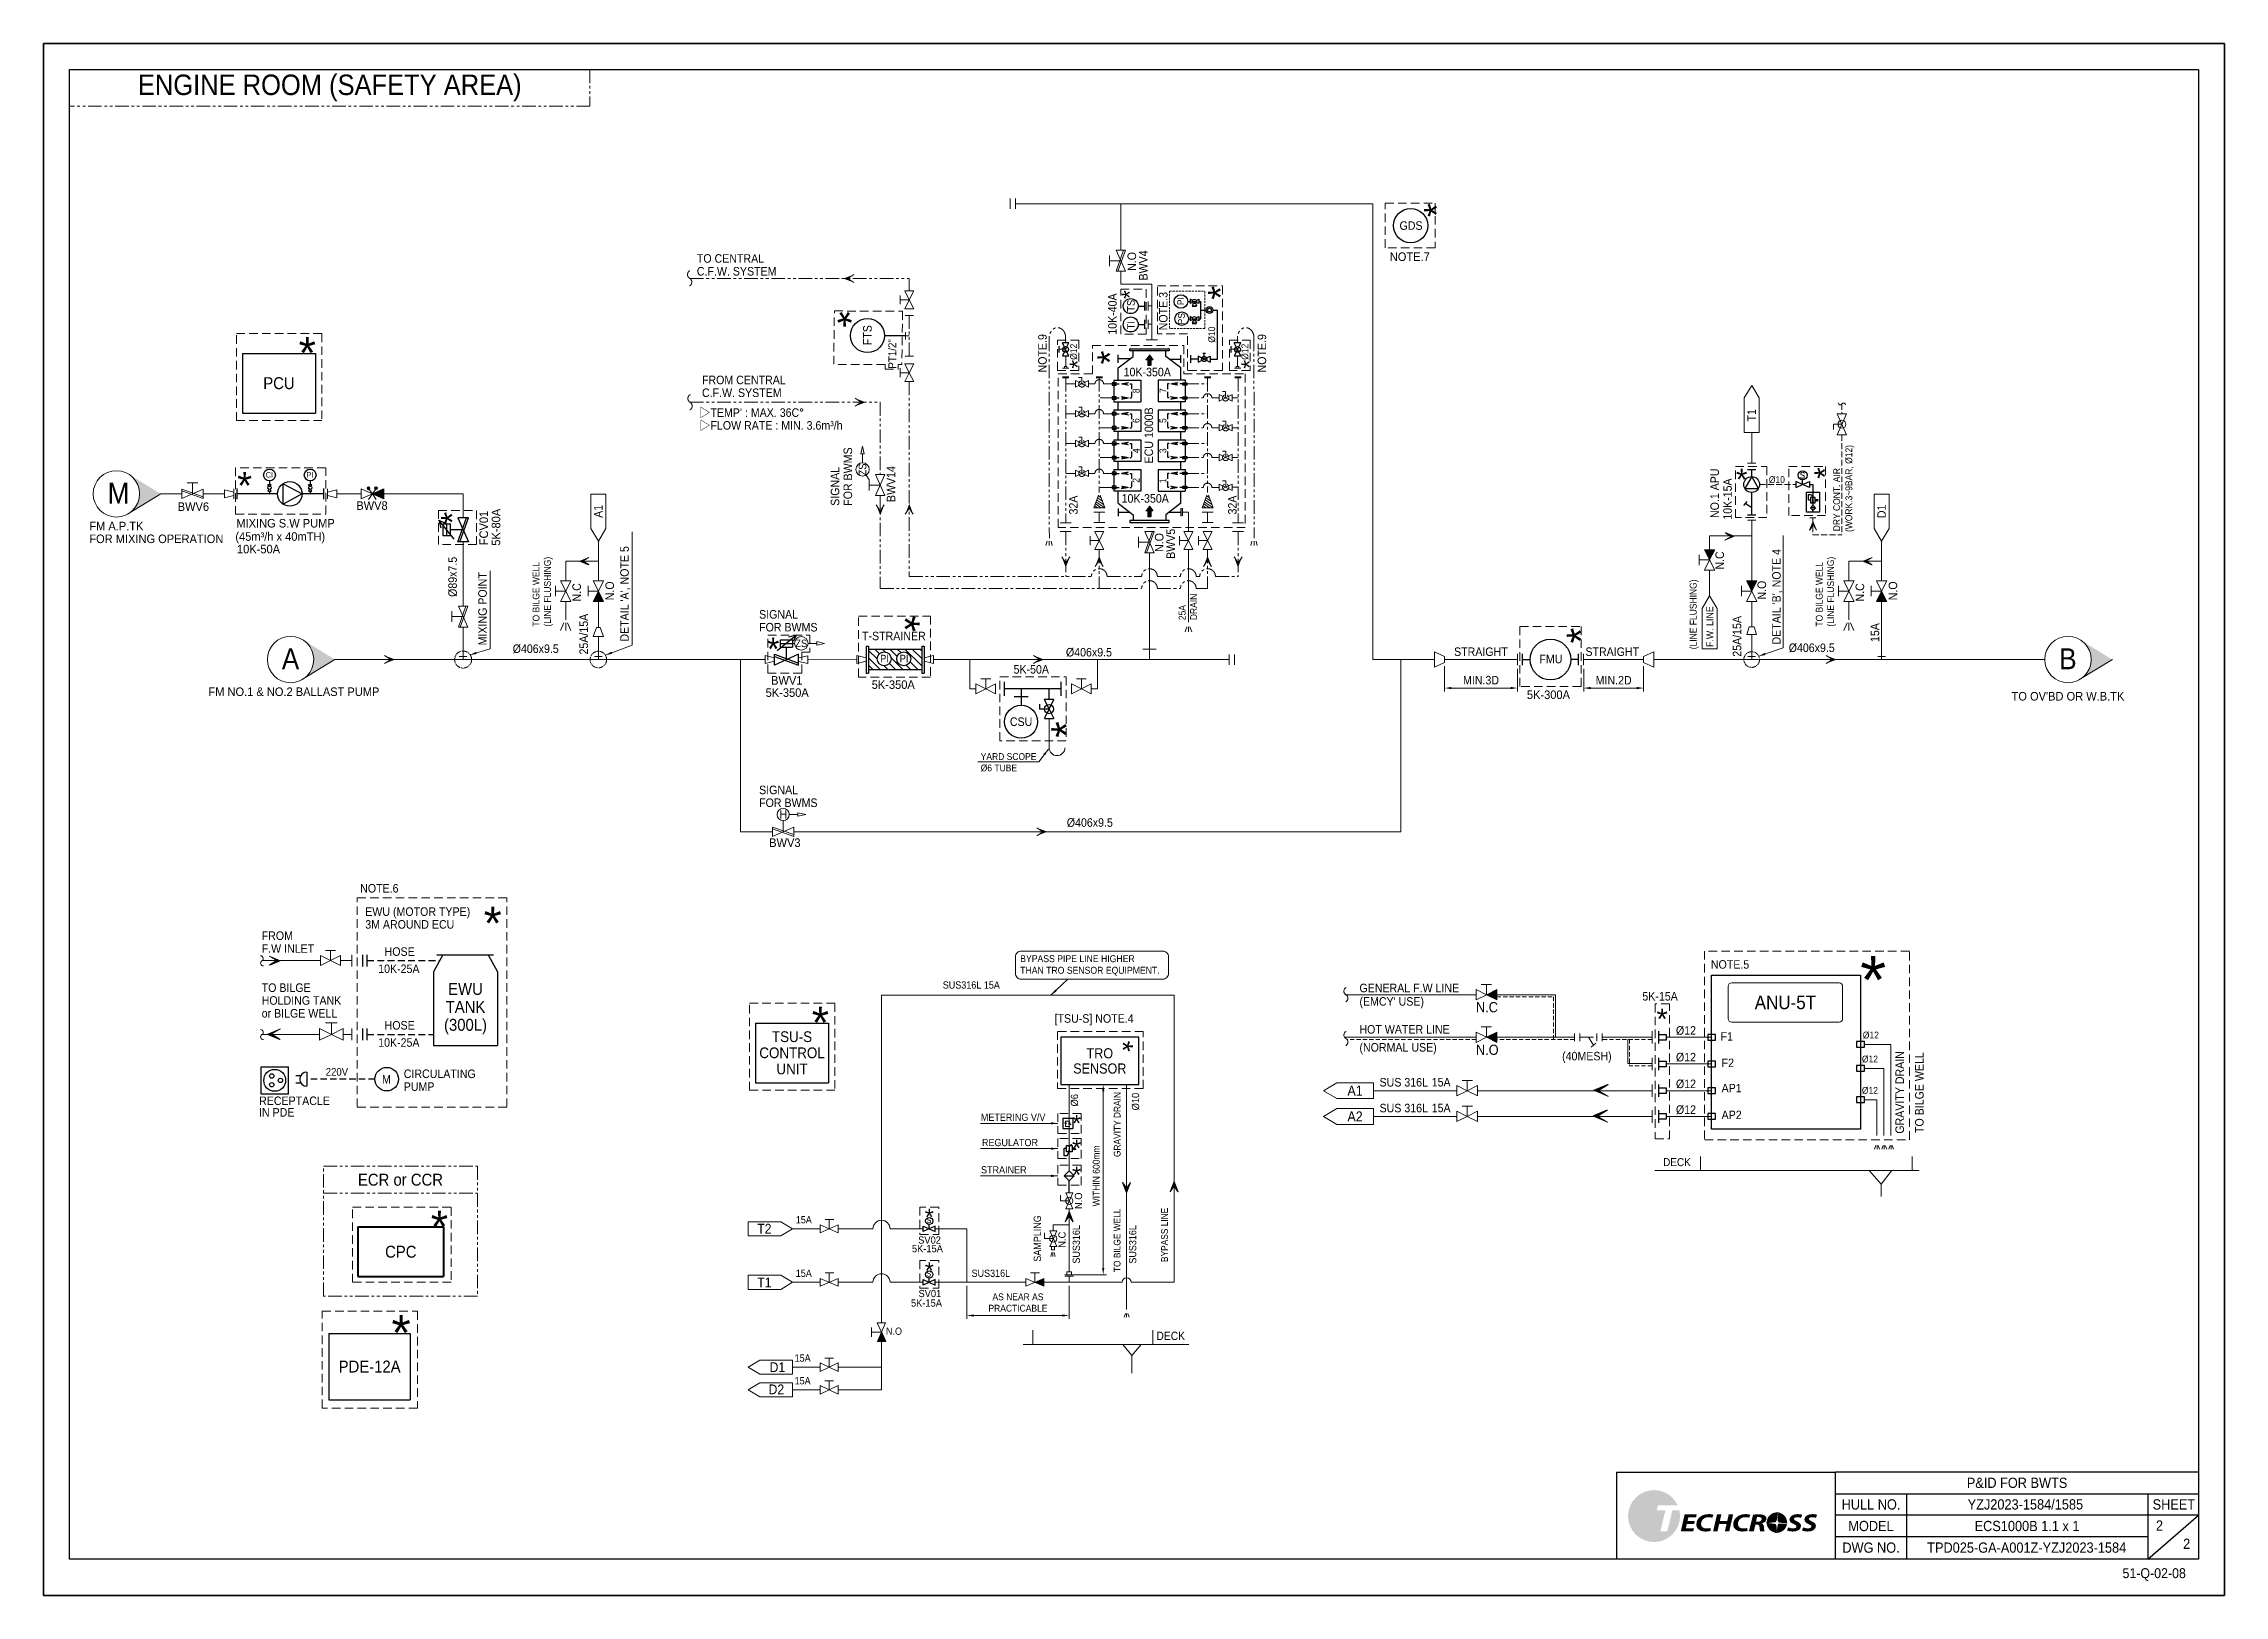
# Model space of a CAD drawing. Extents: x -553847 to 4496999, y 514150 to 878882.
# Drawn here: x 4364381 to 4428190, y 773562 to 818990 of the extents above; entities that cross this region are included whole.
import ezdxf

# ---------------------------------------------------------------- set-up
doc = ezdxf.new("R2010")
doc.units = 0
doc.header["$LTSCALE"] = 25
doc.header["$MEASUREMENT"] = 0
doc.header["$PDMODE"] = 3
doc.header["$PDSIZE"] = -7
for name, pattern in [('_DASH', [0.6, 0.4, -0.2]), ('ACAD_ISO03W100', [30, 12, -18]), ('DASHED', [0.75, 0.5, -0.25]), ('DASHED2', [0.375, 0.25, -0.125]), ('Dashed_dotted', [9.714286, 6.857143, -1.428571, 0, -1.428571]), ('HIDDEN', [0.375, 0.25, -0.125]), ('PHANTOM', [63.5, 31.75, -6.35, 6.35, -6.35, 6.35, -6.35]), ('PHANTOM2', [31.75, 15.875, -3.175, 3.175, -3.175, 3.175, -3.175])]:
    doc.linetypes.add(name, pattern=pattern)
doc.layers.get('0').update_dxf_attribs({"linetype": 'CONTINUOUS', "lineweight": 9})
doc.layers.get('DEFPOINTS').update_dxf_attribs({"linetype": 'CONTINUOUS'})
doc.layers.add('0.1 Defpoints', color=7, linetype='CONTINUOUS', plot=False)
doc.layers.add('0.2 Dwg sheet', color=7, linetype='CONTINUOUS')
doc.layers.add('0.3 Text', color=7, linetype='CONTINUOUS')
for name, color, linetype, lineweight in [('0.4 Maker scope box', 3, 'HIDDEN', 9), ('0.5 Dim', 1, 'CONTINUOUS', 9), ('1.1 Y_Pipe', 7, 'CONTINUOUS', 13), ('1.10 Air line', 253, 'PHANTOM', 9), ('1.4 M_Pipe', 7, 'CONTINUOUS', 25), ('1.5 M_Equip', 4, 'CONTINUOUS', 30), ('1.6 M_Cable', 2, 'CONTINUOUS', 25), ('1.7 Signal', 6, 'ZIGZAG', 9), ('1.8 PRU Cooling', 253, 'PHANTOM', 9), ('1.9 Arrow', 1, 'CONTINUOUS', 9), ('measure', 1, 'CONTINUOUS', 15), ('외형선', 7, 'CONTINUOUS', 18)]:
    doc.layers.add(name, color=color, linetype=linetype, lineweight=lineweight)
doc.styles.add('ARIAL', font='arial.ttf')
doc.styles.get("Standard").update_dxf_attribs({"font": '', "width": 0.95, "height": 250})
doc.styles.get('Standard').set_extended_font_data('Gulim')
doc.linetypes.add('ZIGZAG', pattern='A,0.0001,-0.2,[131,ltypeshp.shx,S=0.2,R=0,X=-0.2,Y=0],-0.4,[131,ltypeshp.shx,S=0.2,R=180,X=0.2,Y=0],-0.2', length=0.8001)
doc.dimstyles.new('TC50', dxfattribs={"dimtxt": 250, "dimasz": 200, "dimexe": 100, "dimexo": 100, "dimgap": 100, "dimtad": 1, "dimtoh": 1, "dimdec": 0, "dimrnd": 0.0005, "dimzin": 9, "dimdsep": 46, "dimtxsty": 'Standard', "dimcen": -3.5, "dimclrd": 1, "dimclre": 1, "dimazin": 2, "dimtfac": 0.6, "dimtdec": 0, "dimtmove": 0, "dimatfit": 3, "dimfxl": 4, "dimtolj": 1, "dimlwd": 15, "dimlwe": 15, "dimarcsym": 0})
pattern_1 = [(13.885806738, (4366117.364324, 738526.899387), (-0.00395095011, 0.015982025189), [])]

msp = doc.modelspace()

# ---------------------------------------------------------------- texts
at = {"layer": '0.3 Text', "linetype": 'Continuous'}
for s, height, width, p in [('BWV4', 250, 0.95, (4396681.1, 812056)), ('N.O', 250, 0.95, (4396346.1, 812336)), ('10K-40A', 250, 0.95, (4395779.5, 810467.8)), ('(WORK.3~9BAR, Ø12)', 200, 0.95, (4417301.1, 804691.4)), ('DRY CONT. AIR ', 200, 0.95, (4416944.6, 804713.1)), ('NO.1 APU', 250, 0.95, (4413401.6, 805101.2)), ('10K-15A', 250, 0.95, (4413777.1, 805051.3)), ('BWV5', 250, 0.95, (4397486, 803907.1)), ('F.W. LINE', 200, 0.99, (4413233.8, 801324.8)), ('25A/15A', 250, 0.95, (4414054.1, 801042.2)), ('TO BILGE WELL', 250, 0.95, (4419390.6, 787098.5)), ('SUS316L', 212, 0.95, (4394702.3, 783274.7)), ('SUS316L', 212, 0.95, (4396351.7, 783274.7))]:
    msp.add_text(s, height=height, rotation=90, dxfattribs=dict(at, width=width)).set_placement(p)
at = {"layer": '0.3 Text', "color": 3, "linetype": 'Continuous'}
for s, width, p in [('NOTE.7', 0.99, (4403770.7, 812626.1)), ('NOTE.6', 0.95, (4373643.3, 794137.3, 0)), ('NOTE.5', 0.95, (4413165.1, 791907.9)), ('[TSU-S] NOTE.4', 0.95, (4393960.8, 790326.1))]:
    msp.add_text(s, height=250, dxfattribs=dict(at, width=width)).set_placement(p)
at = {"layer": '0.3 Text', "color": 3, "linetype": 'Continuous', "width": 0.95}
for s, p in [('NOTE.3', (4397265.7, 810596.9)), ('NOTE.9', (4393732.5, 809362.9)), ('NOTE.9', (4400151.6, 809362.9))]:
    msp.add_text(s, height=250, rotation=90, dxfattribs=at).set_placement(p)
at = {"layer": '0.3 Text'}
for s, height, rotation, width, p in [('Ø10', 200, 90, 0.95, (4398660.3, 810234.6)), ('PT1/2"', 230.47, 90, 0.95, (4389327.8, 809472.9, 0)), ('Ø12', 200, 90, 0.95, (4394618.3, 809733.9)), ('Ø12', 200, 90, 0.95, (4399629.4, 809733.9)), ('BWV14', 250, 90, 0.95, (4389301.5, 805568.9)), ('s', 248.9, 0.00724, 0.95, (4415768.9, 806257.6)), ('FCV01', 250, 90, 0.99, (4377384.7, 804305.2)), ('5K-80A', 250, 90, 0.99, (4377742, 804290.9)), ('N.C', 250, 90, 0.95, (4413546.9, 803592.9)), ('Ø89x7.5', 250, 90, 0.95, (4376471.8, 802792)), ('N.C', 250, 90, 0.95, (4380103.1, 802658.6)), ('N.C', 250, 90, 0.95, (4417649.1, 802658.6)), ('25A/15A', 250, 90, 0.95, (4380310.6, 801106.5)), ('15A', 250, 90, 0.95, (4418091, 801472.2)), ('GRAVITY DRAIN', 250, 90, 0.95, (4418815.8, 787079.8)), ('Ø6', 212, 90, 0.98, (4394648.8, 787876.4)), ('Ø10', 212, 90, 0.98, (4396435.8, 787760.8)), ('N.O', 212, 90, 0.98, (4394767.1, 784873.5)), ('N.C', 212, 90, 0.98, (4394285.1, 783740.1, 0))]:
    msp.add_text(s, height=height, rotation=rotation, dxfattribs=dict(at, width=width)).set_placement(p)
at = {"layer": '0.3 Text', "linetype": 'Continuous'}
for s, height, width, p in [('10K-350A', 250, 0.95, (4395982.4, 809250.8)), ('10K-350A', 250, 0.95, (4395922.4, 805550.5)), ('5K-50A', 250, 0.95, (4392761.7, 800546.7)), ('5K-300A', 250, 0.99, (4407782, 799803.9)), ('SUS316L 15A', 212, 0.95, (4390690.3, 791325.2)), ('METERING V/V', 212, 0.95, (4391804.6, 787453.3, 0)), ('REGULATOR', 212, 0.95, (4391836.7, 786713.5, 0)), ('STRAINER', 212, 0.95, (4391810.5, 785915.3)), ('SUS316L', 212, 0.95, (4391532.9, 782887.2))]:
    msp.add_text(s, height=height, dxfattribs=dict(at, width=width)).set_placement(p)
at = {"layer": '0.3 Text'}
for s, height, width, p in [('Ø10', 200, 0.95, (4414861.4, 806126.2, -934.9)), ('BWV6', 250, 0.99, (4368304.8, 805309.8)), ('BWV8', 250, 0.99, (4373530.4, 805340.9)), ('FM A.P.TK', 250, 0.99, (4365718.7, 804742.2)), ('(45m³/h x 40mTH)', 250, 0.99, (4369991.4, 804435.6)), ('MIXING S.W PUMP', 250, 0.99, (4370021.2, 804823.9)), ('FOR MIXING OPERATION', 250, 0.99, (4365718.7, 804367.7)), ('10K-50A', 250, 0.99, (4370039.1, 804067.3)), ('Ø406x9.5', 250, 0.95, (4378106.1, 801150.6)), ('Ø406x9.5', 250, 0.95, (4394293.8, 801048.5)), ('STRAIGHT', 250, 0.95, (4405650.6, 801063.2)), ('STRAIGHT', 250, 0.95, (4409494.2, 801063.2)), ('Ø406x9.5', 250, 0.95, (4415441.5, 801178.5)), ('BWV1', 250, 0.99, (4385667.2, 800223.5)), ('5K-350A', 250, 0.99, (4388611.7, 800098.9)), ('FM NO.1 & NO.2 BALLAST PUMP', 250, 0.99, (4369204.5, 799891.9)), ('5K-350A', 250, 0.99, (4385507.8, 799866.2)), ("TO OV'BD OR W.B.TK", 250, 0.99, (4421963.2, 799759)), ('BWV3', 250, 0.99, (4385611.5, 795472.1)), ('Ø406x9.5', 250, 0.95, (4394319.4, 796062.6)), ('GENERAL F.W LINE', 250, 0.95, (4402882.2, 791219.6)), ("(EMCY' USE)", 250, 0.95, (4402882.2, 790825.1)), ('N.C', 300, 0.95, (4406291, 790631.8)), ('5K-15A', 250, 0.95, (4411160.5, 790975.9)), ('HOT WATER LINE', 250, 0.95, (4402882.2, 790007.6)), ('Ø12', 250, 0.95, (4412142.8, 789975.4)), ('F1', 250, 0.95, (4413450, 789799.2)), ('Ø12', 200, 0.95, (4417609.5, 789866.3)), ('(NORMAL USE)', 250, 0.95, (4402882.2, 789481.1)), ('N.O', 300, 0.95, (4406291, 789384.9)), ('(40MESH)', 250, 0.95, (4408811.9, 789224.5)), ('Ø12', 250, 0.95, (4412142.8, 789194)), ('Ø12', 200, 0.95, (4417584.4, 789163.8)), ('SUS 316L', 250, 0.95, (4403470.7, 788458.4)), ('15A', 250, 0.95, (4404996.9, 788461.6)), ('F2', 250, 0.95, (4413478.2, 789026.1)), ('Ø12', 250, 0.95, (4412142.8, 788412.6)), ('AP1', 250, 0.95, (4413478.2, 788287.2)), ('Ø12', 200, 0.95, (4417584.4, 788246.9)), ('SUS 316L', 250, 0.95, (4403470.7, 787704.3)), ('15A', 250, 0.95, (4404996.9, 787707.5)), ('Ø12', 250, 0.95, (4412142.8, 787658.5)), ('AP2', 250, 0.95, (4413478.2, 787503.6)), ('DECK', 233.66, 0.95, (4411768.9, 786129)), ('5K-15A', 212, 0.98, (4389788, 783606.8)), ('SV02', 212, 0.98, (4389971.2, 783859)), ('SV01', 212, 0.98, (4389980.1, 782293.4)), ('5K-15A', 212, 0.98, (4389760.4, 782015.3)), ('N.O', 212, 0.95, (4389029.4, 781190.9)), ('DECK', 242.89, 0.95, (4396940.2, 781038.4))]:
    msp.add_text(s, height=height, dxfattribs=dict(at, width=width)).set_placement(p)
at = {"layer": '0.3 Text', "color": 0, "linetype": 'Continuous', "width": 0.95}
for s, height, p in [('HOSE', 250, (4374359, 792284.6)), ('10K-25A', 250, (4374170.4, 791781.3)), ('HOSE', 250, (4374359, 790126.2)), ('10K-25A', 250, (4374170.4, 789622.9)), ('220V', 225.36, (4372636, 788776.9)), ('M', 250, (4374282.3, 788546.9)), ('RECEPTACLE', 250, (4370686.6, 787916.4)), ('IN PDE ', 250, (4370683.2, 787576.9))]:
    msp.add_text(s, height=height, dxfattribs=at).set_placement(p)
at = {"layer": '0.3 Text', "lineweight": -3, "width": 0.95}
for s, p in [('GRAVITY DRAIN', (4395891.1, 786395.4)), ('TO BILGE WELL', (4395890.3, 783027)), ('BYPASS LINE', (4397276.9, 783322.3, -3249.4))]:
    msp.add_text(s, height=196.558, rotation=90, dxfattribs=at).set_placement(p)
at = {"layer": '0.3 Text', "color": 0, "width": 0.95}
for s, p in [('T2', (4385262.4, 784153.7)), ('T1', (4385262.5, 782580.1)), ('D1', (4385624.4, 780099.8)), ('D2', (4385593.7, 779450.7))]:
    msp.add_text(s, height=286.45, dxfattribs=at).set_placement(p)
at = {"layer": '0.3 Text', "linetype": 'ByBlock', "width": 0.95}
for p in [(4386389.2, 784453), (4386389.2, 782886.9), (4386355.3, 780403.4), (4386355.3, 779740.2)]:
    msp.add_text('15A', height=212, dxfattribs=at).set_placement(p)
at = {"layer": '0.3 Text', "color": 4, "linetype": 'Continuous', "width": 0.95}
for p in [(4426187.6, 775457.3), (4426983.4, 774924.8)]:
    msp.add_text('2', height=300, dxfattribs=at).set_placement(p)
at = {"layer": '0.3 Text', "attachment_point": 5, "line_spacing_factor": 0.9}
for s, insert, char_height, width in [('\\pxqc;ENGINE ROOM (SAFETY AREA)', (4372753.9, 817693.3), 600, 15226.206), ('\\pxqc;PCU', (4371267.1, 809046.7), 350, 2142.819), ('\\pxqc;ZS', (4386549.5, 801431), 220, 219.124), ('\\pxqc;EWU \\PTANK\\P(300L)', (4376725.6, 790737.9), 350, 3911.813), ('\\pxqc;ANU-5T', (4415345.5, 790918.5), 400, 3138.587), ('\\pxqc;TSU-S\\PCONTROL \\PUNIT', (4386279.7, 789443.9), 315, 1928.537), ('TRO SENSOR', (4395285.6, 789207.4), 296.8, 2276.924), ('\\pxqc;A1', (4402753.7, 788337.7), 292.8, 1073.069), ('\\pxqc;A2', (4402753.7, 787583.6), 292.8, 1073.069), ('\\pxqc;ECR or CCR', (4374822.8, 785729.2), 350, 3911.813), ('\\pxqc;CPC ', (4374832.5, 783620.7), 350, 3911.813), ('\\pxqc;PDE-12A', (4373920.1, 780262.1), 350, 3911.813)]:
    msp.add_mtext(s, dxfattribs=dict(at, insert=insert, char_height=char_height, width=width))
at = {"layer": '0.3 Text', "linetype": 'ByBlock', "insert": (4404391.5, 813661.4), "char_height": 250, "width": 1625.22, "attachment_point": 5, "line_spacing_factor": 0.9}
msp.add_mtext('\\pxqc;GDS', dxfattribs=at)
at = {"layer": '0.3 Text', "linetype": 'Continuous', "char_height": 250, "attachment_point": 5, "line_spacing_factor": 0.9}
for s, insert in [('\\pxql;TO CENTRAL \\PC.F.W. SYSTEM', (4386739.9, 812510.5, 0)), ('\\pxql;FROM CENTRAL \\PC.F.W. SYSTEM', (4386889.9, 808954.8, 0))]:
    msp.add_mtext_dynamic_manual_height_columns(s, width=6489.913, gutter_width=1000, heights=[0], dxfattribs=dict(at, insert=insert))
at = {"layer": '0.3 Text', "rotation": 90}
for s, insert, char_height, attachment_point in [('TS', (4396196.2, 811314.9), 220, 5), ('PI', (4397651.6, 811449.8), 198, 5), ('PS', (4397674.1, 810936.1), 198, 5), ('TI', (4396196.2, 810745.8), 220, 5), ("DETAIL 'A', NOTE 5", (4381252.8, 801483.8), 250, 1), ('MIXING POINT', (4377098.7, 801374.2), 250, 1), ('N.O', (4380820.1, 802693.1), 250, 1), ('N.O', (4414530.3, 802714.4), 250, 1), ('N.O', (4418366.1, 802693.1), 250, 1), ('SAMPLING', (4393351.7, 783329.9, 0), 212, 1)]:
    msp.add_mtext(s, dxfattribs=dict(at, insert=insert, char_height=char_height, attachment_point=attachment_point))
at = {"layer": '0.3 Text', "linetype": 'Continuous', "char_height": 250, "attachment_point": 5, "rotation": 90, "line_spacing_factor": 0.9}
for s, insert, width in [('\\pxqc;FTS ', (4388487.6, 810454.5, 0), 1301.802), ('ECU 1000B ', (4396721.1, 807520.9), 3249.86), ('32A', (4394514, 805482), 1037.003), ('32A', (4399164.9, 805482), 1037.003), ('N.O', (4397024.1, 804384.6), 1301.802)]:
    msp.add_mtext(s, dxfattribs=dict(at, insert=insert, width=width))
at = {"layer": '0.3 Text', "attachment_point": 5, "rotation": 90, "line_spacing_factor": 0.9}
for s, insert, char_height, width in [('\\pxqc;8', (4396349.1, 808825.7), 200, 631.105), ('\\pxqc;7', (4397131.9, 808832.4), 200, 631.105), ('\\pxqc;6', (4396349.1, 807951.7), 200, 631.105), ('\\pxqc;5', (4397131.8, 807952.3), 200, 631.105), ('\\pxqc;ZS', (4388344.1, 806522.4, 0), 220, 219.124), ('\\pxqc;4', (4396348.9, 807070.2), 200, 631.105), ('\\pxqc;3', (4397131.7, 807071.5), 200, 631.105), ('\\pxqc;2', (4396346.8, 806204.4), 200, 631.105), ('\\pxqc;1', (4397131.7, 806191.1), 200, 631.105)]:
    msp.add_mtext(s, dxfattribs=dict(at, insert=insert, char_height=char_height, width=width))
at = {"layer": '0.3 Text', "linetype": 'Continuous', "char_height": 250, "attachment_point": 5, "line_spacing_factor": 0.9}
for s, insert, width in [("\\pxql;▷TEMP' : MAX. 36C{\\fISOCPEUR|b0|i0|c0|p34;%%D\\P}▷FLOW RATE : MIN. 3.6m³/h", (4386813.9, 807984.2, 0), 6489.913), ('\\pxql;\\PT-STRAINER', (4388978.4, 801833.9), 1301.802), ('\\pxqc;FMU', (4408483.7, 800972.8), 1301.802), ('\\pxqc;CSU ', (4392982.2, 799137.6), 1301.802)]:
    msp.add_mtext(s, dxfattribs=dict(at, insert=insert, width=width))
at = {"layer": '0.3 Text', "rotation": 90}
for s, insert, char_height, width, attachment_point in [('\\pxqc;T1', (4414359, 808111), 250, 1009.722, 5), ('\\pxqc;A1', (4380612.9, 805296.4), 250, 1009.722, 5), ('\\pxqc;D1', (4418159, 805296.4), 250, 1009.722, 5), ('\\pxql;(LINE FLUSHING)', (4412547.7, 801259.1), 200, 3714.7, 1)]:
    msp.add_mtext(s, dxfattribs=dict(at, insert=insert, char_height=char_height, width=width, attachment_point=attachment_point))
at = {"layer": '0.3 Text', "color": 3, "insert": (4387726.8, 807004.9, 0), "char_height": 250, "width": 3089.316, "attachment_point": 5, "rotation": 90, "line_spacing_factor": 0.9}
msp.add_mtext('\\pxql;SIGNAL\\PFOR BWMS', dxfattribs=at)
at = {"layer": '0.3 Text', "attachment_point": 5}
for s, insert, char_height in [('CI', (4370983.8, 806365.3), 158.4), ('PI', (4372174.7, 806365.3), 158.4), ('PI', (4388985.9, 800986.9), 220), ('PI', (4389557.9, 800986.9), 220)]:
    msp.add_mtext(s, dxfattribs=dict(at, insert=insert, char_height=char_height))
at = {"layer": '0.3 Text', "color": 0, "insert": (4414959.2, 801399.2), "char_height": 250, "attachment_point": 1, "rotation": 90}
msp.add_mtext("DETAIL 'B', NOTE 4", dxfattribs=at)
at = {"layer": '0.3 Text', "char_height": 200, "attachment_point": 1, "rotation": 90}
for s, insert in [('TO BILGE WELL\\P(LINE FLUSHING)', (4378689.3, 801922.7)), ('TO BILGE WELL\\P(LINE FLUSHING)', (4416235.4, 801922.7)), ('25A\\PDRAIN', (4397594.9, 802111.8))]:
    msp.add_mtext_dynamic_manual_height_columns(s, width=3714.7, gutter_width=1000, heights=[0], dxfattribs=dict(at, insert=insert))
at = {"layer": '0.3 Text', "color": 3, "char_height": 250, "width": 3089.316, "attachment_point": 5, "line_spacing_factor": 0.9}
for insert in [(4386861, 802091.1), (4386861, 796952.4)]:
    msp.add_mtext('\\pxql;SIGNAL\\PFOR BWMS', dxfattribs=dict(at, insert=insert))
at = {"layer": '0.3 Text', "insert": (4391799.9, 798218.5), "char_height": 200, "attachment_point": 1}
msp.add_mtext_dynamic_manual_height_columns('YARD SCOPE\\PØ6 TUBE', width=1700.006, gutter_width=1000, heights=[0], dxfattribs=at)
at = {"layer": '0.3 Text', "color": 0, "insert": (4375866.5, 793390.8), "char_height": 250, "width": 4149.699, "attachment_point": 5, "line_spacing_factor": 0.9}
msp.add_mtext('\\pxql;EWU (MOTOR TYPE)\\P3M AROUND ECU ', dxfattribs=at)
at = {"layer": '0.3 Text', "color": 0, "linetype": 'Continuous', "char_height": 250, "attachment_point": 5, "line_spacing_factor": 0.9}
for s, insert, width in [('\\pxql;FROM \\PF.W INLET', (4371767.5, 792686.9), 2010.831), ('\\pxql;TO BILGE HOLDING TANK or BILGE WELL', (4372047.8, 790976.4), 2571.508), ('\\pxql;CIRCULATING\\PPUMP', (4376204.3, 788642.4), 2571.508)]:
    msp.add_mtext(s, dxfattribs=dict(at, insert=insert, width=width))
at = {"layer": '0.3 Text', "linetype": 'Continuous', "ltscale": 30, "insert": (4397912.9, 792303.7), "char_height": 203.817, "width": 4957.647, "attachment_point": 3}
msp.add_mtext('\\pxql;BYPASS PIPE LINE HIGHER \\PTHAN TRO SENSOR EQUIPMENT.', dxfattribs=at)
at = {"layer": '0.3 Text', "color": 4, "char_height": 300, "attachment_point": 5}
for s, insert, width in [('\\A1;\\pxqc;P&ID FOR BWTS', (4422124.2, 776856), 10618.125), ('\\A1;YZJ2023-1584/1585', (4422367.2, 776224.7), 6962.578), ('\\pxqc;ECS1000B 1.1 x 1', (4422415.9, 775591.7), 7060), ('\\A1;TPD025-GA-A001Z-YZJ2023-1584', (4422405.9, 774959.5), 7039.897)]:
    msp.add_mtext(s, dxfattribs=dict(at, insert=insert, width=width))
at = {"layer": '0.3 Text', "insert": (4417850.5, 776223.8), "char_height": 300, "width": 2070.807, "attachment_point": 5}
msp.add_mtext('HULL NO.', dxfattribs=at)
at = {"layer": '0.4 Maker scope box', "linetype": 'DASHED', "lineweight": 15, "ltscale": 20, "style": 'ARIAL'}
for height, rotation, p in [(739.2, 90, (4405513.6, 813912)), (475.2, 90, (4396397.6, 811515.1)), (739.2, 90, (4399190.3, 811494)), (739.2, 90, (4395951.4, 809601.2)), (475.2, 90, (4394875.9, 809474)), (475.2, 90, (4399904.4, 809474)), (880, 270, (4389138.2, 802243.5)), (594, 270, (4395658.1, 789798.2))]:
    msp.add_text('*', height=height, rotation=rotation, dxfattribs=at).set_placement(p)
at = {"layer": '0.4 Maker scope box', "style": 'ARIAL'}
for height, rotation, p in [(844.8, 180, (4388049.5, 811547.9, 0)), (616, 90.164448, (4416811.3, 806253.1)), (844.8, 90, (4409785.6, 801430.1)), (880, 90, (4394750.2, 798671.2))]:
    msp.add_text('*', height=height, rotation=rotation, dxfattribs=at).set_placement(p)
at = {"layer": '0.4 Maker scope box', "linetype": 'DASHED', "lineweight": 15, "ltscale": 20, "style": 'ARIAL'}
for height, p in [(932.7, (4371842.5, 809470.1)), (932.7, (4386855.1, 789867.3)), (932.7, (4375708.3, 783891.5)), (1036.3, (4374559.5, 780732.6))]:
    msp.add_text('*', height=height, dxfattribs=at).set_placement(p)
at = {"layer": '0.4 Maker scope box', "style": 'ARIAL'}
for height, p in [(800, (4370045.6, 805653.2)), (616, (4413897.7, 805926.2)), (972, (4377258.2, 792755.4)), (1401.9, (4417531.8, 790882)), (607.5, (4411574.4, 790135)), (489.4, (4394473, 787140.2)), (489.4, (4394473, 786409.8)), (489.4, (4394473, 785628.4, 0)), (489.4, (4390162.7, 784391)), (489.4, (4390162.7, 782824.9))]:
    msp.add_text('*', height=height, dxfattribs=at).set_placement(p)
at = {"layer": '0.4 Maker scope box', "linetype": 'DASHED', "lineweight": 15, "ltscale": 20, "style": 'ARIAL', "text_generation_flag": 4}
for rotation, p in [(270, (4376673.5, 805282.5)), (180, (4385910.1, 800936.7))]:
    msp.add_text('*', height=666.9, rotation=rotation, dxfattribs=at).set_placement(p)
at = {"layer": '1.1 Y_Pipe', "linetype": 'Continuous', "ltscale": 30, "width": 0.95}
for s, p in [('M', (4366254.3, 805525)), ('A', (4371351.8, 800674.7)), ('B', (4423358.7, 800674.7))]:
    msp.add_text(s, height=612.9, dxfattribs=at).set_placement(p)
at = {"layer": '1.1 Y_Pipe', "color": 255, "insert": (4386022.1, 796422.8), "char_height": 250, "width": 3464.914, "attachment_point": 5, "line_spacing_factor": 0.9}
msp.add_mtext('{\\C256;H}', dxfattribs=at)
at = {"layer": '1.5 M_Equip', "color": 4, "width": 0.95}
for p in [(4390224.5, 784462), (4390224.5, 782895.9)]:
    msp.add_text('s', height=212, dxfattribs=at).set_placement(p)

# ---------------------------------------------------------------- blocks, each defined once
blk = doc.blocks.new('양식 51-Q-02-08')
at = {"layer": '0.1 Defpoints'}
blk.add_lwpolyline([(-2677005, 1033560), (-2613196, 1033560), (-2613196, 988132), (-2677005, 988132)], close=True, dxfattribs=at)
at = {"layer": '0.2 Dwg sheet'}
for p, q in [((-2630979, 991742), (-2624571, 991742)), ((-2630979, 991742), (-2630979, 989196)), ((-2624571, 989196), (-2624571, 991742)), ((-2613953, 991742), (-2624571, 991742)), ((-2624571, 991110), (-2613953, 991110)), ((-2622500, 991110), (-2622500, 989196)), ((-2615440, 991110), (-2615440, 989196)), ((-2613953, 990478), (-2624571, 990478)), ((-2615440, 989196), (-2613953, 990478)), ((-2615440, 989846), (-2624571, 989846))]:
    blk.add_line(p, q, dxfattribs=at)
blk.add_lwpolyline([(-2613953, 989196), (-2676245, 989196), (-2676245, 1032800), (-2613953, 1032800)], close=True, dxfattribs=at)
at = {"layer": '0.2 Dwg sheet', "insert": (-2623536, 989529), "char_height": 300, "width": 2070.81, "attachment_point": 5}
blk.add_mtext('DWG NO.', dxfattribs=at)
at = {"layer": '0.3 Text', "width": 0.95}
blk.add_text('51-Q-02-08', height=291.7, dxfattribs=at).set_placement((-2616177, 988637))
at = {"layer": '0.3 Text', "char_height": 300, "attachment_point": 5}
for s, insert, width in [('MODEL', (-2623536, 990162), 2070.81), ('\\A1;SHEET', (-2614674, 990794), 1532.09)]:
    blk.add_mtext(s, dxfattribs=dict(at, insert=insert, width=width))
blk = doc.blocks.new('*D208')
at = {"layer": '0.5 Dim', "color": 1, "linetype": 'ByBlock', "lineweight": 15, "ltscale": 30, "transparency": 16777216}
for p, q in [((4405374, 800768), (4405374, 800024)), ((4407504, 800691), (4407504, 800024)), ((4407304, 800124), (4405574, 800124))]:
    blk.add_line(p, q, dxfattribs=at)
at = {"layer": '0.5 Dim', "color": 1, "linetype": 'Continuous', "ltscale": 30, "transparency": 16777216}
for points in [[(4405574, 800158), (4405574, 800091), (4405374, 800124)], [(4407304, 800158), (4407304, 800091), (4407504, 800124)]]:
    blk.add_solid(points, dxfattribs=at)
at = {"layer": 'DEFPOINTS', "color": 0, "linetype": 'Continuous', "ltscale": 30, "transparency": 16777216}
for p in [(4405374, 800868), (4407504, 800791), (4405374, 800124)]:
    blk.add_point(p, dxfattribs=at)
at = {"layer": '0.5 Dim', "color": 0, "linetype": 'Continuous', "ltscale": 30, "transparency": 16777216, "insert": (4406439, 800354), "char_height": 250, "attachment_point": 5}
blk.add_mtext('\\A1;MIN.3D', dxfattribs=at)
blk = doc.blocks.new('*D209')
at = {"layer": '0.5 Dim', "color": 1, "linetype": 'ByBlock', "lineweight": 15, "ltscale": 30, "transparency": 16777216}
for p, q in [((4409443, 800691), (4409443, 800024)), ((4411197, 800768), (4411197, 800024)), ((4409643, 800124), (4410997, 800124))]:
    blk.add_line(p, q, dxfattribs=at)
at = {"layer": '0.5 Dim', "color": 1, "linetype": 'Continuous', "ltscale": 30, "transparency": 16777216}
for points in [[(4409643, 800158), (4409643, 800091), (4409443, 800124)], [(4410997, 800158), (4410997, 800091), (4411197, 800124)]]:
    blk.add_solid(points, dxfattribs=at)
at = {"layer": 'DEFPOINTS', "color": 0, "linetype": 'Continuous', "ltscale": 30, "transparency": 16777216}
for p in [(4411197, 800868), (4409443, 800791), (4411197, 800124)]:
    blk.add_point(p, dxfattribs=at)
at = {"layer": '0.5 Dim', "color": 0, "linetype": 'Continuous', "ltscale": 30, "transparency": 16777216, "insert": (4410320, 800354), "char_height": 250, "attachment_point": 5}
blk.add_mtext('\\A1;MIN.2D', dxfattribs=at)
blk = doc.blocks.new('*D210')
at = {"color": 1, "linetype": 'ByBlock', "lineweight": 15, "ltscale": 30, "transparency": 16777216}
for p, q in [((4391393, 782627), (4391393, 781656)), ((4394388, 782627), (4394388, 781656)), ((4394188, 781756), (4391593, 781756))]:
    blk.add_line(p, q, dxfattribs=at)
at = {"color": 1, "linetype": 'Continuous', "ltscale": 30, "transparency": 16777216}
for points in [[(4391593, 781789), (4391593, 781723), (4391393, 781756)], [(4394188, 781789), (4394188, 781723), (4394388, 781756)]]:
    blk.add_solid(points, dxfattribs=at)
at = {"layer": 'DEFPOINTS', "color": 0, "linetype": 'Continuous', "ltscale": 30, "transparency": 16777216}
for p in [(4391393, 782727), (4394388, 782727), (4391393, 781756)]:
    blk.add_point(p, dxfattribs=at)
at = {"color": 0, "linetype": 'Continuous', "ltscale": 30, "transparency": 16777216, "insert": (4392890, 782135), "char_height": 250, "attachment_point": 5}
blk.add_mtext('\\A1;{\\H0.8x;AS NEAR AS  \\PPRACTICABLE}', dxfattribs=at)
blk = doc.blocks.new('*D211')
at = {"color": 1, "linetype": 'ByBlock', "lineweight": 15, "ltscale": 30, "transparency": 16777216}
for p, q in [((4395385, 783150), (4395385, 788314)), ((4395485, 788514), (4395485, 788514))]:
    blk.add_line(p, q, dxfattribs=at)
at = {"color": 1, "linetype": 'Continuous', "ltscale": 30, "transparency": 16777216}
for points in [[(4395351, 788314), (4395418, 788314), (4395385, 788514)], [(4395351, 783150), (4395418, 783150), (4395385, 782950)]]:
    blk.add_solid(points, dxfattribs=at)
at = {"layer": 'DEFPOINTS', "color": 0, "linetype": 'Continuous', "ltscale": 30, "transparency": 16777216}
for p in [(4395385, 788514), (4395385, 788514), (4395385, 782950)]:
    blk.add_point(p, dxfattribs=at)
at = {"color": 0, "linetype": 'Continuous', "ltscale": 30, "transparency": 16777216, "insert": (4395181, 785843), "char_height": 250, "attachment_point": 5, "rotation": 90}
blk.add_mtext('\\A1;{\\H0.8x;WITHIN 600mm}', dxfattribs=at)

# ---------------------------------------------------------------- dimensions: what is measured, and where the dimension line sits
at = {"color": 1, "linetype": 'Continuous', "ltscale": 30}
dim = msp.add_linear_dim(base=(4395384.7, 788514.2), p1=(4395384.7, 782949.6), p2=(4395384.7, 788514.2), angle=90, text='{\\H0.8x;WITHIN 600mm}', dimstyle='TC50', override={"dimtxt": 200, "dimtoh": 0, "dimarcsym": 1}, dxfattribs=at)
dim.commit()
dim.dimension.update_dxf_attribs({"geometry": '*D211', "text_midpoint": (4395384.7, 785843.1), "dimtype": 160})
dim = msp.add_linear_dim(base=(4391393.1, 781756.1), p1=(4394387.6, 782727.1), p2=(4391393.1, 782727.1), text='{\\H0.8x;AS NEAR AS  \\PPRACTICABLE}', dimstyle='TC50', override={"dimtxt": 200, "dimtoh": 0, "dimarcsym": 1}, dxfattribs=at)
dim.commit()
dim.dimension.update_dxf_attribs({"geometry": '*D210', "text_midpoint": (4392890.3, 781756.1), "dimtype": 160})
at = {"layer": '0.5 Dim', "color": 0, "linetype": 'Continuous', "ltscale": 30}
for base, p1, p2, text, picture, middle in [((4405373.7, 800124.4), (4407503.7, 800791.3), (4405373.7, 800868.4), 'MIN.3D', '*D208', (4406438.7, 800354.2)), ((4411196.8, 800124.4), (4409442.7, 800791.3), (4411196.8, 800868.4), 'MIN.2D', '*D209', (4410319.8, 800354.2))]:
    dim = msp.add_linear_dim(base=base, p1=p1, p2=p2, text=text, dimstyle='TC50', override={"dimtoh": 0, "dimarcsym": 1}, dxfattribs=at)
    dim.commit()
    dim.dimension.update_dxf_attribs({"geometry": picture, "text_midpoint": middle})

# ---------------------------------------------------------------- hatches: boundary and pattern name
at = {"layer": '0.2 Dwg sheet', "lineweight": 0}
h = msp.add_hatch(color=256, dxfattribs=at)
h.dxf.hatch_style = 2
edge = h.paths.add_edge_path()
edge.add_spline(control_points=[(4412038.3, 776057.4), (4412038.3, 776057.4), (4411891.2, 775440.7), (4411891.2, 775440.7), (4411891.2, 775440.7), (4411687.4, 775440.7), (4411687.4, 775440.7), (4411687.4, 775440.7), (4411834.6, 776057.4), (4411834.6, 776057.4), (4411834.6, 776057.4), (4411582.7, 776057.4), (4411582.7, 776057.4), (4411582.7, 776057.4), (4411618.1, 776199.2), (4411618.1, 776199.2), (4411618.1, 776199.2), (4412193.4, 776199.2), (4412193.4, 776199.2), (4412073.7, 776461.8), (4411809.1, 776644.4), (4411501.7, 776644.4), (4411081.9, 776644.4), (4410741.6, 776304.2), (4410741.6, 775884.3), (4410741.6, 775464.5), (4411081.9, 775124.2), (4411501.7, 775124.2), (4411921.5, 775124.2), (4412261.7, 775464.5), (4412261.7, 775884.3), (4412261.7, 775943.9), (4412254.7, 776001.8), (4412241.7, 776057.4), (4412241.7, 776057.4), (4412038.3, 776057.4), (4412038.3, 776057.4)], knot_values=[0, 0, 0, 0, 1, 1, 1, 2, 2, 2, 3, 3, 3, 4, 4, 4, 5, 5, 5, 6, 6, 6, 7, 7, 7, 8, 8, 8, 9, 9, 9, 10, 10, 10, 11, 11, 11, 12, 12, 12, 12], degree=3, periodic=0)
h = msp.add_hatch(color=256, dxfattribs=at)
h.dxf.hatch_style = 2
h.paths.add_polyline_path([(4412672.9, 775650.3), (4412461.1, 775650.3), (4412433.6, 775530), (4412672, 775530), (4412650.8, 775439.9), (4412284.6, 775439.9), (4412398.2, 775933.8), (4412751.9, 775933.8), (4412730.5, 775843.8), (4412505.4, 775843.8), (4412480.5, 775738.8), (4412694.2, 775738.8)])
h = msp.add_hatch(color=256, dxfattribs=at)
h.dxf.hatch_style = 2
edge = h.paths.add_edge_path()
edge.add_spline(control_points=[(4413161.4, 775453), (4413129.6, 775441.3), (4413076.3, 775431.8), (4413004.6, 775431.8), (4412845.9, 775431.8), (4412740.4, 775510.9), (4412740.4, 775641.5), (4412740.4, 775753.6), (4412800.7, 775840), (4412891.1, 775890), (4412953.2, 775925), (4413025.9, 775941.9), (4413110, 775941.9), (4413174.8, 775941.9), (4413223.5, 775929.5), (4413241.2, 775921.5), (4413241.2, 775921.5), (4413205.8, 775835.6), (4413205.8, 775835.6), (4413188.9, 775842.9), (4413149, 775851.8), (4413097.6, 775851.8), (4413046.2, 775851.8), (4412997.5, 775838.6), (4412961.2, 775813.7), (4412911.5, 775779.3), (4412878.7, 775722.7), (4412878.7, 775653.9), (4412878.7, 775574.7), (4412932.8, 775521.9), (4413037.4, 775521.9), (4413079.9, 775521.9), (4413121.6, 775527.7), (4413150.9, 775538.1), (4413150.9, 775538.1), (4413161.4, 775453), (4413161.4, 775453)], knot_values=[0, 0, 0, 0, 1, 1, 1, 2, 2, 2, 3, 3, 3, 4, 4, 4, 5, 5, 5, 6, 6, 6, 7, 7, 7, 8, 8, 8, 9, 9, 9, 10, 10, 10, 11, 11, 11, 12, 12, 12, 12], degree=3, periodic=0)
h = msp.add_hatch(color=256, dxfattribs=at)
h.dxf.hatch_style = 2
h.paths.add_polyline_path([(4413471.7, 775933.8), (4413427.4, 775741.9), (4413643.7, 775741.9), (4413688, 775933.8), (4413816.6, 775933.8), (4413703.1, 775439.9), (4413575.4, 775439.9), (4413622.4, 775648), (4413405.2, 775648), (4413358.2, 775439.9), (4413230.6, 775439.9), (4413344, 775933.8)])
h = msp.add_hatch(color=256, dxfattribs=at)
h.dxf.hatch_style = 2
edge = h.paths.add_edge_path()
edge.add_spline(control_points=[(4414239.6, 775453), (4414207.8, 775441.3), (4414154.5, 775431.8), (4414082.7, 775431.8), (4413924.1, 775431.8), (4413818.5, 775510.9), (4413818.5, 775641.5), (4413818.5, 775753.6), (4413878.8, 775840), (4413969.2, 775890), (4414031.4, 775925), (4414104, 775941.9), (4414188.3, 775941.9), (4414252.9, 775941.9), (4414301.7, 775929.5), (4414319.4, 775921.5), (4414319.4, 775921.5), (4414284, 775835.6), (4414284, 775835.6), (4414267.2, 775842.9), (4414227.2, 775851.8), (4414175.8, 775851.8), (4414124.3, 775851.8), (4414075.7, 775838.6), (4414039.3, 775813.7), (4413989.7, 775779.3), (4413956.8, 775722.7), (4413956.8, 775653.9), (4413956.8, 775574.7), (4414010.9, 775521.9), (4414115.5, 775521.9), (4414158.1, 775521.9), (4414199.7, 775527.7), (4414229, 775538.1), (4414229, 775538.1), (4414239.6, 775453), (4414239.6, 775453)], knot_values=[0, 0, 0, 0, 1, 1, 1, 2, 2, 2, 3, 3, 3, 4, 4, 4, 5, 5, 5, 6, 6, 6, 7, 7, 7, 8, 8, 8, 9, 9, 9, 10, 10, 10, 11, 11, 11, 12, 12, 12, 12], degree=3, periodic=0)
at = {"layer": '0.2 Dwg sheet', "linetype": 'Continuous', "lineweight": 0}
h = msp.add_hatch(color=256, dxfattribs=at)
h.paths.add_polyline_path([(4414790.7, 775832.7), (4414781.9, 775857.8), (4414746.6, 775896.3), (4414691.2, 775922.1), (4414621.1, 775934.4), (4414544.3, 775936.4), (4414472.5, 775932.9), (4414409.5, 775924.4), (4414297.9, 775440.2), (4414300.9, 775439.8), (4414423.7, 775439.8), (4414468, 775634.6), (4414514.4, 775634.6), (4414528.7, 775633.4), (4414553.4, 775625.9), (4414571.3, 775610.7), (4414583.3, 775585.3), (4414600.1, 775460.5), (4414603.9, 775444.2), (4414611, 775439.7), (4414736.8, 775439.7), (4414730.6, 775458.8), (4414725.3, 775487.6), (4414712, 775592.2), (4414705.4, 775618.6), (4414680.1, 775657.2), (4414656.9, 775670.9), (4414656.9, 775672.9), (4414670.7, 775676.9), (4414716.7, 775696.2), (4414753.2, 775722.5), (4414779.5, 775756.8), (4414791.8, 775798.8), (4414792.4, 775818.8)])
h.paths.add_polyline_path([(4414650.8, 775784.8, -0.1380365), (4414619.5, 775741.1, -0.1340355), (4414547.6, 775718.2), (4414485.5, 775718.2), (4414515.1, 775854.4), (4414578.1, 775854.4, -0.1816988), (4414637.9, 775834.7, -0.2969134)], flags=16)
at = {"layer": '0.2 Dwg sheet', "lineweight": 0}
h = msp.add_hatch(color=256, dxfattribs=at)
h.dxf.hatch_style = 2
edge = h.paths.add_edge_path()
edge.add_spline(control_points=[(4415121.2, 775991.7), (4415112.8, 775992.4), (4415104.3, 775993), (4415095.7, 775993), (4414994.8, 775993), (4414905.8, 775942.8), (4414851.8, 775866.2), (4414840.7, 775848.9), (4414830.8, 775830.4), (4414822.5, 775810.7), (4414810.5, 775781.9), (4414802.8, 775752.6), (4414798.6, 775723.3), (4414797.7, 775713.8), (4414797.2, 775704.2), (4414797.2, 775694.5), (4414797.2, 775693.9), (4414797.3, 775693.3), (4414797.3, 775692.7), (4414909.6, 775700), (4415040.5, 775712.8), (4415056.6, 775720), (4415077.5, 775729.4), (4415109.2, 775916.3), (4415121.2, 775991.7)], knot_values=[0, 0, 0, 0, 1, 1, 1, 2, 2, 2, 3, 3, 3, 4, 4, 4, 5, 5, 5, 6, 6, 6, 7, 7, 7, 8, 8, 8, 8], degree=3, periodic=0)
h = msp.add_hatch(color=256, dxfattribs=at)
h.dxf.hatch_style = 2
edge = h.paths.add_edge_path()
edge.add_spline(control_points=[(4415152.7, 775710.3), (4415168, 775700.2), (4415272.3, 775694.2), (4415394.1, 775690.7), (4415394.1, 775691.9), (4415394.3, 775693.2), (4415394.3, 775694.5), (4415394.3, 775841.1), (4415288.5, 775962.7), (4415149.2, 775988), (4415139.3, 775903), (4415123.1, 775729.8), (4415152.7, 775710.3)], knot_values=[0, 0, 0, 0, 1, 1, 1, 2, 2, 2, 3, 3, 3, 4, 4, 4, 4], degree=3, periodic=0)
h = msp.add_hatch(color=256, dxfattribs=at)
h.dxf.hatch_style = 2
edge = h.paths.add_edge_path()
edge.add_spline(control_points=[(4415432.7, 775554.2), (4415468.1, 775536.7), (4415517.7, 775522.7), (4415573.6, 775522.7), (4415622.4, 775522.7), (4415667.6, 775541.7), (4415667.6, 775579.8), (4415667.6, 775608.4), (4415641.9, 775626), (4415587, 775650.3), (4415524, 775678.1), (4415463.7, 775717.7), (4415463.7, 775781.4), (4415463.7, 775881.1), (4415568.2, 775941.9), (4415698.5, 775941.9), (4415770.3, 775941.9), (4415813, 775928.7), (4415838.5, 775917.7), (4415838.5, 775917.7), (4415798.7, 775829.9), (4415798.7, 775829.9), (4415779.3, 775838.6), (4415737.6, 775851.8), (4415687.9, 775851), (4415628.5, 775851), (4415597.5, 775826.8), (4415597.5, 775799.7), (4415597.5, 775770.3), (4415633.9, 775752.8), (4415684.4, 775729.4), (4415757.1, 775697.7), (4415802.3, 775657.5), (4415802.3, 775598.2), (4415802.3, 775488.2), (4415692.4, 775431.8), (4415560.3, 775431.8), (4415477.9, 775432.4), (4415417.6, 775450.1), (4415390.1, 775467), (4415390.1, 775467), (4415432.7, 775554.2), (4415432.7, 775554.2)], knot_values=[0, 0, 0, 0, 1, 1, 1, 2, 2, 2, 3, 3, 3, 4, 4, 4, 5, 5, 5, 6, 6, 6, 7, 7, 7, 8, 8, 8, 9, 9, 9, 10, 10, 10, 11, 11, 11, 12, 12, 12, 13, 13, 13, 14, 14, 14, 14], degree=3, periodic=0)
h = msp.add_hatch(color=256, dxfattribs=at)
h.dxf.hatch_style = 2
edge = h.paths.add_edge_path()
edge.add_spline(control_points=[(4415869.7, 775554.2), (4415905.2, 775536.7), (4415954.8, 775522.7), (4416010.6, 775522.7), (4416059.5, 775522.7), (4416104.7, 775541.7), (4416104.7, 775579.8), (4416104.7, 775608.4), (4416079, 775626), (4416023.9, 775650.3), (4415961, 775678.1), (4415900.8, 775717.7), (4415900.8, 775781.4), (4415900.8, 775881.1), (4416005.4, 775941.9), (4416135.6, 775941.9), (4416207.5, 775941.9), (4416250, 775928.7), (4416275.7, 775917.7), (4416275.7, 775917.7), (4416235.8, 775829.9), (4416235.8, 775829.9), (4416216.3, 775838.6), (4416174.7, 775851.8), (4416125.1, 775851), (4416065.7, 775851), (4416034.5, 775826.8), (4416034.5, 775799.7), (4416034.5, 775770.3), (4416070.9, 775752.8), (4416121.4, 775729.4), (4416194.2, 775697.7), (4416239.4, 775657.5), (4416239.4, 775598.2), (4416239.4, 775488.2), (4416129.4, 775431.8), (4415997.4, 775431.8), (4415914.8, 775432.4), (4415854.7, 775450.1), (4415827.1, 775467), (4415827.1, 775467), (4415869.7, 775554.2), (4415869.7, 775554.2)], knot_values=[0, 0, 0, 0, 1, 1, 1, 2, 2, 2, 3, 3, 3, 4, 4, 4, 5, 5, 5, 6, 6, 6, 7, 7, 7, 8, 8, 8, 9, 9, 9, 10, 10, 10, 11, 11, 11, 12, 12, 12, 13, 13, 13, 14, 14, 14, 14], degree=3, periodic=0)
h = msp.add_hatch(color=256, dxfattribs=at)
h.dxf.hatch_style = 2
edge = h.paths.add_edge_path()
edge.add_spline(control_points=[(4415047.7, 775640), (4415024.2, 775654.2), (4414894.7, 775662.1), (4414798.6, 775666.1), (4414812, 775524.2), (4414924.6, 775411.2), (4415066.4, 775397.4), (4415074.3, 775527.4), (4415081.9, 775619.2), (4415047.7, 775640)], knot_values=[0, 0, 0, 0, 1, 1, 1, 2, 2, 2, 3, 3, 3, 3], degree=3, periodic=0)
h = msp.add_hatch(color=256, dxfattribs=at)
h.dxf.hatch_style = 2
edge = h.paths.add_edge_path()
edge.add_spline(control_points=[(4415099.3, 775396.1), (4415248.4, 775397.9), (4415370.9, 775508.8), (4415391, 775652.7), (4415271, 775649.9), (4415169.3, 775646.5), (4415154.7, 775643.5), (4415127.7, 775637.8), (4415107.7, 775477.6), (4415099.3, 775396.1)], knot_values=[0, 0, 0, 0, 1, 1, 1, 2, 2, 2, 3, 3, 3, 3], degree=3, periodic=0)
at = {"layer": '0.5 Dim'}
h = msp.add_hatch(dxfattribs=at)
h.set_pattern_fill('ANSI31', color=256, scale=0.005185, angle=328.885807)
h.set_pattern_definition(pattern_1)
h.paths.add_polyline_path([(4394412, 787357.4), (4394438.9, 787347.5), (4394414.8, 787362.1)])
h = msp.add_hatch(dxfattribs=at)
h.set_pattern_fill('ANSI31', color=256, scale=0.005185, angle=328.885807)
h.set_pattern_definition(pattern_1)
h.paths.add_polyline_path([(4394417.6, 787366.7), (4394438.9, 787347.5), (4394414.8, 787362.1)])
at = {"layer": '0.5 Dim', "linetype": 'Continuous', "ltscale": 30}
h = msp.add_hatch(dxfattribs=at)
h.set_pattern_fill('ANSI31', color=256, angle=90)
h.set_pattern_definition([(135, (4381915.17488, 2232138.68326), (-0.088388347648, -0.088388347648), [])])
h.paths.add_polyline_path([(4395952.3, 785652.6), (4396069.6, 785471.3), (4396186.9, 785652.6), (4396069.6, 785345.7)])
h = msp.add_hatch(dxfattribs=at)
h.set_pattern_fill('ANSI31', color=256, angle=90)
h.set_pattern_definition([(135, (4383301.96936, 2232472.39643), (-0.088388347648, -0.088388347648), [])])
h.paths.add_polyline_path([(4397339.1, 785372.4), (4397456.4, 785553.7), (4397573.7, 785372.4), (4397456.4, 785679.4)])
h = msp.add_hatch(dxfattribs=at)
h.set_pattern_fill('ANSI31', color=256, angle=90)
h.set_pattern_definition([(135, (4380233.16393, 2231593.47041), (-0.088388347648, -0.088388347648), [])])
h.paths.add_polyline_path([(4394270.3, 784493.5), (4394387.6, 784674.8), (4394504.9, 784493.5), (4394387.6, 784800.5)])
at = {"layer": '1.1 Y_Pipe', "linetype": 'Continuous', "ltscale": 30}
h = msp.add_hatch(dxfattribs=at)
h.set_pattern_fill('ANSI31', color=256, scale=1.072502)
h.set_pattern_definition([(45, (4296085.82785, 453920.83938), (-0.094796635586, 0.094796635586), [])])
h.paths.add_polyline_path([(4366897.3, 805250.8, 0.5309324), (4366884.4, 806375.3), (4367808.3, 805808.7)])
at = {"layer": '1.1 Y_Pipe'}
for points in [[(4374326.7, 805952.8), (4374000.7, 805808), (4374326.7, 805663.3)], [(4413127.5, 803872.9), (4413279.4, 804174.4), (4412976.7, 804174.4)], [(4380612.9, 802962.8), (4380764.8, 802661.3), (4380462.2, 802661.3)], [(4414362, 802962.8), (4414513.8, 803264.4), (4414211.2, 803264.4)], [(4418159, 802962.8), (4418310.8, 802661.3), (4418008.2, 802661.3)], [(4406596.2, 791147.3), (4406897.8, 790995.5), (4406897.8, 791298.1)], [(4406596.2, 789900.5), (4406897.8, 789748.7), (4406897.8, 790051.3)], [(4393386.5, 782727.1), (4393647.2, 782842.9), (4393647.2, 782611.4)]]:
    msp.add_hatch(color=256, dxfattribs=at).paths.add_polyline_path(points)
at = {"layer": '1.1 Y_Pipe', "linetype": 'Continuous', "ltscale": 30}
h = msp.add_hatch(dxfattribs=at)
h.set_pattern_fill('ANSI31', color=256, scale=1.072502)
h.set_pattern_definition([(45, (4301183.24025, 449070.61005), (-0.094796635586, 0.094796635586), [])])
h.paths.add_polyline_path([(4371994.7, 800400.6, 0.5309324), (4371981.8, 801525), (4372905.7, 800958.4)])
h = msp.add_hatch(dxfattribs=at)
h.set_pattern_fill('ANSI31', color=256, scale=1.072502)
h.set_pattern_definition([(45, (4353190.14374, 449070.61005), (-0.094796635586, 0.094796635586), [])])
h.paths.add_polyline_path([(4424001.6, 800400.6, 0.5309324), (4423988.7, 801525), (4424912.6, 800958.4)])
at = {"layer": '1.1 Y_Pipe'}
h = msp.add_hatch(dxfattribs=at)
h.set_pattern_fill('ANSI31', color=256, scale=0.88616, angle=90)
h.set_pattern_definition([(135, (4725684.18578, 658428.38194), (-0.078326218152, -0.078326218152), [])])
h.paths.add_polyline_path([(4388896.8, 781270.5), (4389019.5, 780996.5), (4388775.8, 780995.7)])
at = {"layer": '1.5 M_Equip'}
h = msp.add_hatch(color=256, dxfattribs=at)
h.paths.add_polyline_path([(4416151.8, 805549.2), (4416160.4, 805580.2), (4416143, 805580.2)])
h.paths.add_polyline_path([(4416142.7, 805668.4), (4416160.1, 805668.5), (4416151.3, 805699.5)])
h = msp.add_hatch(color=256, dxfattribs=at)
h.paths.add_polyline_path([(4394391.5, 786732.1), (4394401.9, 786694.6), (4394380.9, 786694.6)])
h.paths.add_polyline_path([(4394380.8, 786588), (4394401.8, 786587.9), (4394391.3, 786550.5)])
at = {"layer": '1.9 Arrow'}
h = msp.add_hatch(color=256, dxfattribs=at)
h.paths.add_polyline_path([(4387781.5, 812112), (4387909.1, 812112.1), (4388092.4, 811994.6)])
h.paths.add_polyline_path([(4387781.5, 812112), (4388092.4, 812229.5), (4387909.1, 812112.1)])
at = {"layer": '1.9 Arrow', "ltscale": 30}
h = msp.add_hatch(dxfattribs=at)
h.set_pattern_fill('ANSI31', color=256, scale=0.72, angle=-90, style=0)
h.set_pattern_definition([(315, (4726377.08832, 544625.1817), (0.063639610307, 0.063639610307), [])])
h.paths.add_polyline_path([(4396631.3, 809735.4), (4396737.2, 809876.7), (4396843.2, 809735.4), (4396786.7, 809735.4), (4396786.7, 809562.1), (4396687.8, 809562.1), (4396687.8, 809735.4)])
at = {"layer": '1.9 Arrow'}
h = msp.add_hatch(color=256, dxfattribs=at)
h.paths.add_polyline_path([(4388434.6, 808490.4), (4388307, 808490.4), (4388123.6, 808372.9)])
h.paths.add_polyline_path([(4388434.6, 808490.4), (4388123.6, 808607.8), (4388307, 808490.4)])
h = msp.add_hatch(dxfattribs=at)
h.set_pattern_fill('ANSI31', color=1, scale=2.669713, angle=450, style=0)
h.set_pattern_definition([(45, (3800982.5419, -1789438.84146), (0.235971521367, -0.235971521367), [])])
h.paths.add_polyline_path([(4395915.8, 809027.5), (4396122.7, 809065.3), (4396019.2, 809027.5)])
h.paths.add_polyline_path([(4395915.8, 809027.5), (4396019.2, 809027.5), (4396122.7, 808989.6)])
h = msp.add_hatch(dxfattribs=at)
h.set_pattern_fill('ANSI31', color=1, scale=2.669713, angle=270, style=0)
h.set_pattern_definition([(225, (4142771.40602, -783887.05382), (-0.23597152137, 0.23597152137), [])])
h.paths.add_polyline_path([(4396122.7, 808616.5), (4395915.8, 808578.6), (4396019.2, 808616.5)])
h.paths.add_polyline_path([(4396122.7, 808616.5), (4396019.2, 808616.5), (4395915.8, 808654.4)])
h = msp.add_hatch(dxfattribs=at)
h.set_pattern_fill('ANSI31', color=1, scale=2.669713, angle=450, style=0)
h.set_pattern_definition([(45, (3801062.5419, -1784050.3744), (0.235971521367, -0.235971521367), [])])
h.paths.add_polyline_path([(4397562.9, 808616.5), (4397356, 808654.4), (4397459.5, 808616.5)])
h.paths.add_polyline_path([(4397562.9, 808616.5), (4397459.5, 808616.5), (4397356, 808578.6)])
h = msp.add_hatch(dxfattribs=at)
h.set_pattern_fill('ANSI31', color=1, scale=2.669713, angle=270, style=0)
h.set_pattern_definition([(225, (4142861.40602, -777676.6933), (-0.23597152137, 0.23597152137), [])])
h.paths.add_polyline_path([(4397366, 809027.5), (4397572.9, 808989.6), (4397469.5, 809027.5)])
h.paths.add_polyline_path([(4397366, 809027.5), (4397469.5, 809027.5), (4397572.9, 809065.3)])
h = msp.add_hatch(dxfattribs=at)
h.set_pattern_fill('ANSI31', color=1, scale=2.669713, angle=450, style=0)
h.set_pattern_definition([(45, (3800982.5419, -1788378.62182), (0.235971521367, -0.235971521367), [])])
h.paths.add_polyline_path([(4395915.8, 808154.5), (4396122.7, 808192.4), (4396019.2, 808154.5)])
h.paths.add_polyline_path([(4395915.8, 808154.5), (4396019.2, 808154.5), (4396122.7, 808116.7)])
h = msp.add_hatch(dxfattribs=at)
h.set_pattern_fill('ANSI31', color=1, scale=2.669713, angle=270, style=0)
h.set_pattern_definition([(225, (4142861.40602, -778549.6116), (-0.23597152137, 0.23597152137), [])])
h.paths.add_polyline_path([(4397366, 808154.5), (4397572.9, 808116.7), (4397469.5, 808154.5)])
h.paths.add_polyline_path([(4397366, 808154.5), (4397469.5, 808154.5), (4397572.9, 808192.4)])
h = msp.add_hatch(dxfattribs=at)
h.set_pattern_fill('ANSI31', color=1, scale=2.669713, angle=270, style=0)
h.set_pattern_definition([(225, (4142771.40602, -782826.83418), (-0.23597152137, 0.23597152137), [])])
h.paths.add_polyline_path([(4396122.7, 807743.6), (4395915.8, 807705.7), (4396019.2, 807743.6)])
h.paths.add_polyline_path([(4396122.7, 807743.6), (4396019.2, 807743.6), (4395915.8, 807781.5)])
h = msp.add_hatch(dxfattribs=at)
h.set_pattern_fill('ANSI31', color=1, scale=2.669713, angle=450, style=0)
h.set_pattern_definition([(45, (3800982.5419, -1787318.40218), (0.235971521367, -0.235971521367), [])])
h.paths.add_polyline_path([(4395915.8, 807281.6), (4396122.7, 807319.5), (4396019.2, 807281.6)])
h.paths.add_polyline_path([(4395915.8, 807281.6), (4396019.2, 807281.6), (4396122.7, 807243.8)])
h = msp.add_hatch(dxfattribs=at)
h.set_pattern_fill('ANSI31', color=1, scale=2.669713, angle=450, style=0)
h.set_pattern_definition([(45, (3801062.5419, -1784923.2927), (0.235971521367, -0.235971521367), [])])
h.paths.add_polyline_path([(4397562.9, 807743.6), (4397356, 807781.5), (4397459.5, 807743.6)])
h.paths.add_polyline_path([(4397562.9, 807743.6), (4397459.5, 807743.6), (4397356, 807705.7)])
h = msp.add_hatch(dxfattribs=at)
h.set_pattern_fill('ANSI31', color=1, scale=2.669713, angle=270, style=0)
h.set_pattern_definition([(225, (4142861.40602, -779422.52987), (-0.23597152137, 0.23597152137), [])])
h.paths.add_polyline_path([(4397366, 807281.6), (4397572.9, 807243.8), (4397469.5, 807281.6)])
h.paths.add_polyline_path([(4397366, 807281.6), (4397469.5, 807281.6), (4397572.9, 807319.5)])
h = msp.add_hatch(dxfattribs=at)
h.set_pattern_fill('ANSI31', color=1, scale=2.669713, angle=270, style=0)
h.set_pattern_definition([(225, (4142771.40602, -781766.61454), (-0.23597152137, 0.23597152137), [])])
h.paths.add_polyline_path([(4396122.7, 806870.7), (4395915.8, 806832.8), (4396019.2, 806870.7)])
h.paths.add_polyline_path([(4396122.7, 806870.7), (4396019.2, 806870.7), (4395915.8, 806908.5)])
h = msp.add_hatch(dxfattribs=at)
h.set_pattern_fill('ANSI31', color=1, scale=2.669713, angle=450, style=0)
h.set_pattern_definition([(45, (3801062.5419, -1785796.21098), (0.235971521367, -0.235971521367), [])])
h.paths.add_polyline_path([(4397562.9, 806870.7), (4397356, 806908.5), (4397459.5, 806870.7)])
h.paths.add_polyline_path([(4397562.9, 806870.7), (4397459.5, 806870.7), (4397356, 806832.8)])
h = msp.add_hatch(dxfattribs=at)
h.set_pattern_fill('ANSI31', color=1, scale=2.669713, angle=450, style=0)
h.set_pattern_definition([(45, (3800982.5419, -1786258.18253), (0.235971521367, -0.235971521367), [])])
h.paths.add_polyline_path([(4395915.8, 806408.7), (4396122.7, 806446.6), (4396019.2, 806408.7)])
h.paths.add_polyline_path([(4395915.8, 806408.7), (4396019.2, 806408.7), (4396122.7, 806370.8)])
h = msp.add_hatch(dxfattribs=at)
h.set_pattern_fill('ANSI31', color=1, scale=2.669713, angle=270, style=0)
h.set_pattern_definition([(225, (4142771.40602, -780706.3949), (-0.23597152137, 0.23597152137), [])])
h.paths.add_polyline_path([(4396122.7, 805997.8), (4395915.8, 805959.9), (4396019.2, 805997.8)])
h.paths.add_polyline_path([(4396122.7, 805997.8), (4396019.2, 805997.8), (4395915.8, 806035.6)])
h = msp.add_hatch(dxfattribs=at)
h.set_pattern_fill('ANSI31', color=1, scale=2.669713, angle=450, style=0)
h.set_pattern_definition([(45, (3801062.5419, -1786669.12926), (0.235971521367, -0.235971521367), [])])
h.paths.add_polyline_path([(4397562.9, 805997.8), (4397356, 806035.6), (4397459.5, 805997.8)])
h.paths.add_polyline_path([(4397562.9, 805997.8), (4397459.5, 805997.8), (4397356, 805959.9)])
h = msp.add_hatch(dxfattribs=at)
h.set_pattern_fill('ANSI31', color=1, scale=2.669713, angle=270, style=0)
h.set_pattern_definition([(225, (4142861.40602, -780295.44816), (-0.23597152137, 0.23597152137), [])])
h.paths.add_polyline_path([(4397366, 806408.7), (4397572.9, 806370.8), (4397469.5, 806408.7)])
h.paths.add_polyline_path([(4397366, 806408.7), (4397469.5, 806408.7), (4397572.9, 806446.6)])
h = msp.add_hatch(color=256, dxfattribs=at)
h.paths.add_polyline_path([(4388860.9, 805176), (4388860.9, 805303.6), (4388978.3, 805486.9)])
h.paths.add_polyline_path([(4388860.9, 805176), (4388743.5, 805486.9), (4388860.9, 805303.6)])
h = msp.add_hatch(color=256, dxfattribs=at)
h.paths.add_polyline_path([(4389710.2, 805520.9), (4389710.2, 805393.3), (4389827.7, 805210)])
h.paths.add_polyline_path([(4389710.2, 805520.9), (4389592.8, 805210), (4389710.2, 805393.3)])
at = {"layer": '1.9 Arrow', "ltscale": 30}
h = msp.add_hatch(dxfattribs=at)
h.set_pattern_fill('ANSI31', color=256, scale=0.72, angle=-90, style=0)
h.set_pattern_definition([(315, (4726377.08832, 540200.09709), (0.063639610307, 0.063639610307), [])])
h.paths.add_polyline_path([(4396631.3, 805310.3), (4396737.2, 805451.6), (4396843.2, 805310.3), (4396786.7, 805310.3), (4396786.7, 805137), (4396687.8, 805137), (4396687.8, 805310.3)])
at = {"layer": '1.9 Arrow'}
h = msp.add_hatch(dxfattribs=at)
h.set_pattern_fill('ANSI31', color=256, scale=0.382453, style=0)
h.set_pattern_definition([(315, (4147351.93708, 1146435.52205), (-0.033804374581, -0.033804374581), [])])
h.paths.add_polyline_path([(4413577.7, 804456.4), (4413756.4, 804564.1), (4413578.4, 804672.8), (4413837.5, 804563.8)])
h = msp.add_hatch(dxfattribs=at)
h.set_pattern_fill('ANSI31', color=256, scale=0.356064, angle=90, style=0)
h.set_pattern_definition([(45, (4092260.69727, 560508.85786), (0.031471872735, -0.031471872735), [])])
h.paths.add_polyline_path([(4416055.2, 804744.1), (4416156, 804910.1), (4416256.7, 804744.1), (4416156, 804985.6)])
h = msp.add_hatch(color=256, dxfattribs=at)
h.paths.add_polyline_path([(4395268.4, 803995.9), (4395268.4, 803868.3), (4395385.8, 803685)])
h.paths.add_polyline_path([(4395268.4, 803995.9), (4395150.9, 803685), (4395268.4, 803868.3)])
h = msp.add_hatch(color=256, dxfattribs=at)
h.paths.add_polyline_path([(4398439.1, 803995.9), (4398439.1, 803868.3), (4398556.5, 803685)])
h.paths.add_polyline_path([(4398439.1, 803995.9), (4398321.6, 803685), (4398439.1, 803868.3)])
h = msp.add_hatch(dxfattribs=at)
h.set_pattern_fill('ANSI31', color=256, scale=0.382453, angle=360, style=0)
h.set_pattern_definition([(315, (4107312.58204, 1137290.693904), (-0.033804374581, -0.033804374581), [])])
h.paths.add_polyline_path([(4380338.5, 803947.4), (4380159.8, 803839.7), (4380337.9, 803731), (4380078.7, 803839.9)])
h = msp.add_hatch(color=256, dxfattribs=at)
h.paths.add_polyline_path([(4394288.9, 803651), (4394288.9, 803778.6), (4394406.4, 803961.9)])
h.paths.add_polyline_path([(4394288.9, 803651), (4394171.5, 803961.9), (4394288.9, 803778.6)])
h = msp.add_hatch(color=256, dxfattribs=at)
h.paths.add_polyline_path([(4399329.4, 803651), (4399329.4, 803778.6), (4399446.8, 803961.9)])
h.paths.add_polyline_path([(4399329.4, 803651), (4399211.9, 803961.9), (4399329.4, 803778.6)])
h = msp.add_hatch(dxfattribs=at)
h.set_pattern_fill('ANSI31', color=256, scale=0.382453, angle=360, style=0)
h.set_pattern_definition([(315, (4144858.61612, 1137290.693904), (-0.033804374581, -0.033804374581), [])])
h.paths.add_polyline_path([(4417884.5, 803947.4), (4417705.8, 803839.7), (4417883.9, 803731), (4417624.7, 803839.9)])
h = msp.add_hatch(color=256, dxfattribs=at)
h.paths.add_polyline_path([(4374668.6, 800958.4), (4374541, 800958.4), (4374357.6, 800841)])
h.paths.add_polyline_path([(4374668.6, 800958.4), (4374357.6, 801075.9), (4374541, 800958.4)])
h = msp.add_hatch(color=256, dxfattribs=at)
h.paths.add_polyline_path([(4393660.4, 800958.4), (4393532.9, 800958.4), (4393349.5, 800841)])
h.paths.add_polyline_path([(4393660.4, 800958.4), (4393349.5, 801075.9), (4393532.9, 800958.4)])
h = msp.add_hatch(color=256, dxfattribs=at)
h.paths.add_polyline_path([(4416846.7, 800958.4), (4416719.1, 800958.4), (4416535.8, 800841)])
h.paths.add_polyline_path([(4416846.7, 800958.4), (4416535.8, 801075.9), (4416719.1, 800958.4)])
h = msp.add_hatch(color=256, dxfattribs=at)
h.paths.add_polyline_path([(4393750.4, 795918.3), (4393622.9, 795918.4), (4393439.5, 795800.9)])
h.paths.add_polyline_path([(4393750.4, 795918.3), (4393439.5, 796035.8), (4393622.9, 795918.4)])
h = msp.add_hatch(dxfattribs=at)
h.set_pattern_fill('ANSI31', color=1, scale=0.459104, angle=-180, style=0)
h.set_pattern_definition([(225, (4695849.47435, 1185907.540465), (0.0405794473345, -0.0405794473345), [])])
h.paths.add_polyline_path([(4370988.3, 792273.9), (4371202.4, 792144), (4370988.3, 792014.1), (4371299.8, 792144)])
h = msp.add_hatch(dxfattribs=at)
h.set_pattern_fill('ANSI31', color=1, scale=0.542545, style=0)
h.set_pattern_definition([(315, (3987397.6862, 1255319.22534), (-0.0479546550996, -0.0479546550996), [])])
h.paths.add_polyline_path([(4371301.6, 790143.7), (4371048.5, 789990.2), (4371301.6, 789836.7), (4370933.5, 789990.2)])
at = {"layer": 'measure'}
h = msp.add_hatch(dxfattribs=at)
h.set_pattern_fill('ANSI31', color=1, scale=0.619715, style=0)
h.set_pattern_definition([(45, (3971654.49477, 256829.815675), (-0.05477560696, 0.05477560696), [])])
h.paths.add_polyline_path([(4410163.9, 788170.7), (4409874.9, 788346.1), (4410163.9, 788521.4), (4409743.5, 788346.1)])
h = msp.add_hatch(dxfattribs=at)
h.set_pattern_fill('ANSI31', color=1, scale=0.619715, style=0)
h.set_pattern_definition([(45, (3971626.15303, 256077.99975), (-0.05477560696, 0.05477560696), [])])
h.paths.add_polyline_path([(4410135.6, 787418.9), (4409846.5, 787594.3), (4410135.6, 787769.6), (4409715.1, 787594.3)])

# ---------------------------------------------------------------- linework, layer by layer
at = {"color": 1, "linetype": 'Continuous', "lineweight": 15, "ltscale": 30}
for p, q in [((4394391.5, 788514.2), (4395484.7, 788514.2)), ((4394387.6, 782949.6), (4395480.8, 782949.6))]:
    msp.add_line(p, q, dxfattribs=at)
at = {"layer": '0.1 Defpoints', "color": 4, "linetype": 'ByBlock'}
msp.add_lwpolyline([(4364381.2, 773562.1), (4428190.1, 773562.1), (4428190.1, 818990), (4364381.2, 818990)], close=True, dxfattribs=at)
at = {"layer": '0.2 Dwg sheet', "linetype": 'Continuous', "lineweight": 0}
msp.add_line((4414297.9, 775440.2), (4414409.5, 775924.4), dxfattribs=at)
at = {"layer": '0.2 Dwg sheet', "lineweight": 0}
for points in [[(4415121.2, 775991.7), (4415109.2, 775916.3), (4415077.5, 775729.4), (4415056.6, 775720)], [(4415152.7, 775710.3), (4415123.1, 775729.8), (4415139.3, 775903), (4415149.2, 775988)], [(4415056.6, 775720), (4415040.5, 775712.8), (4414909.6, 775700), (4414797.3, 775692.7)], [(4414798.6, 775666.1), (4414894.7, 775662.1), (4415024.2, 775654.2), (4415047.7, 775640)], [(4415047.7, 775640), (4415081.9, 775619.2), (4415074.3, 775527.4), (4415066.4, 775397.4)], [(4415099.3, 775396.1), (4415107.7, 775477.6), (4415127.7, 775637.8), (4415154.7, 775643.5)], [(4415394.1, 775690.7), (4415272.3, 775694.2), (4415168, 775700.2), (4415152.7, 775710.3)], [(4415154.7, 775643.5), (4415169.3, 775646.5), (4415271, 775649.9), (4415391, 775652.7)]]:
    msp.add_open_spline(points, degree=3, dxfattribs=at)
at = {"layer": '0.3 Text', "linetype": 'Continuous', "ltscale": 30}
msp.add_line((4374326.7, 805952.8), (4374326.7, 805663.3), dxfattribs=at)
at = {"layer": '0.3 Text'}
for p, q in [((4394205.9, 787528.1, 0), (4394205.9, 787234.1, 0)), ((4394205.9, 787528.1, 0), (4394500, 787528.1, 0)), ((4394500, 787528.1, 0), (4394500, 787234.1, 0)), ((4394205.9, 787234.1, 0), (4394500, 787234.1, 0)), ((4394244.8, 785843.1), (4394391.5, 785989.8)), ((4394391.5, 785696.4), (4394244.8, 785843.1)), ((4394538.1, 785843.1), (4394391.5, 785989.8)), ((4394391.5, 785696.4), (4394538.1, 785843.1))]:
    msp.add_line(p, q, dxfattribs=at)
at = {"layer": '0.3 Text', "linetype": 'ACAD_ISO03W100'}
msp.add_line((4394244.8, 785843.1), (4394538.1, 785843.1), dxfattribs=at)
at = {"layer": '0.4 Maker scope box', "linetype": 'DASHED', "lineweight": 15, "ltscale": 20}
for p, q in [((4395066.7, 809317.8), (4395066.7, 810149.4)), ((4389000.7, 809596.3, 0), (4389000.7, 809457.8, 0)), ((4389000.7, 809457.8, 0), (4389382.7, 809457.8, 0)), ((4389382.7, 809594.9, 0), (4389382.7, 809457.8, 0)), ((4395066.7, 809317.8), (4394066.1, 809317.8)), ((4386567, 800561.1), (4386567, 801174.3)), ((4386567, 801174.3), (4386803.9, 801174.3)), ((4377934.9, 787857.5), (4377934.9, 793978.5))]:
    msp.add_line(p, q, dxfattribs=at)
for points in [[(4403637.5, 814314.9), (4405093.7, 814314.9), (4405093.7, 813014.9), (4403637.5, 813014.9)], [(4370021.5, 810501.1), (4372523.5, 810501.1), (4372523.5, 807952.3), (4370021.5, 807952.3)], [(4394049.3, 810309), (4394669.3, 810309), (4394669.3, 809424), (4394049.3, 809424)], [(4399079.1, 810309), (4399680.5, 810309), (4399680.5, 809424), (4399079.1, 809424)], [(4413883.9, 806609.3), (4414807, 806609.3), (4414807, 805113.6), (4413883.9, 805113.6)], [(4375933.1, 805322.7), (4377049.1, 805322.7), (4377049.1, 804326.7), (4375933.1, 804326.7)], [(4394299.1, 800449.9), (4394299.1, 798583.4), (4392359.1, 798583.4), (4392359.1, 800449.9)], [(4411958.3, 790877.2), (4411533.9, 790877.2), (4411533.9, 786925.8), (4411958.3, 786925.8)], [(4394051.7, 788400.5), (4396557.3, 788400.5), (4396557.3, 790072.8), (4394051.7, 790072.8)], [(4376304.4, 782730.1), (4373420.8, 782730.1), (4373420.8, 784926.1), (4376304.4, 784926.1)], [(4372536.1, 781878.1), (4375316.1, 781878.1), (4375316.1, 779046.1), (4372536.1, 779046.1)]]:
    msp.add_lwpolyline(points, close=True, dxfattribs=at)
for points, elevation in [([(4395896.9, 810488.1), (4395896.9, 811796.7), (4396646, 811796.7), (4396646, 810488.1)], 0), ([(4397855.3, 809424.4), (4397855.3, 810489.4), (4396970.3, 810489.4), (4396970.3, 811894.4), (4398870.3, 811894.4), (4398870.3, 809424.4)], 0), ([(4372634, 806575.3), (4369995.6, 806575.3), (4369995.6, 805213.9), (4372634, 805213.9)], 0), ([(4415441.1, 806606), (4416521.1, 806606), (4416521.1, 805171), (4415441.1, 805171)], -934.9), ([(4390327.5, 802232.8), (4390327.5, 800443.7), (4388226.8, 800443.7), (4388226.8, 802232.8)], 0), ([(4407578.7, 801923.4), (4409365.7, 801923.1), (4409365.7, 800172.7), (4407578.7, 800173)], 0), ([(4385034.1, 790898.3), (4387536.1, 790898.3), (4387536.1, 788349.5), (4385034.1, 788349.5)], 0), ([(4394060.7, 787087.3), (4394739.1, 787087.3), (4394739.1, 787672.4), (4394060.7, 787672.4)], 0), ([(4394060.7, 786356.9), (4394739.1, 786356.9), (4394739.1, 786942), (4394060.7, 786942)], 0), ([(4394060.7, 785575.4), (4394739.1, 785575.4), (4394739.1, 786160.6), (4394060.7, 786160.6)], 0), ([(4390573.2, 784930.3), (4390020.9, 784930.3), (4390020.9, 784126.2), (4390573.2, 784126.2)], 0), ([(4390573.2, 783364.3), (4390020.9, 783364.3), (4390020.9, 782560.1), (4390573.2, 782560.1)], 0)]:
    msp.add_lwpolyline(points, close=True, dxfattribs=dict(at, elevation=elevation))
at = {"layer": '0.4 Maker scope box', "linetype": 'DASHED', "lineweight": 15, "ltscale": 20, "elevation": 0}
for points in [[(4389000.7, 809596.3), (4387500.5, 809600.8), (4387518.3, 811162.8), (4389512.7, 811156.8), (4389495, 809594.8), (4389382.7, 809594.9)], [(4395066.7, 810149.4), (4397740.3, 810149.4), (4397740.3, 809317.8)], [(4397740.3, 809317.8), (4399540.5, 809317.8), (4399540.5, 804827.8), (4394066.1, 804827.8), (4394066.1, 809317.8)]]:
    msp.add_lwpolyline(points, dxfattribs=at)
at = {"layer": '0.4 Maker scope box', "linetype": 'DASHED', "lineweight": 15, "ltscale": 20}
for points in [[(4386567, 800561.1), (4385572.4, 800561.1), (4385572.4, 801677.1), (4386803.9, 801677.1), (4386803.9, 801174.3)], [(4377934.9, 787857.5), (4373560.3, 787857.5), (4373560.3, 793978.5), (4377934.9, 793978.5)], [(4418972.5, 792423), (4412982.5, 792423), (4412982.5, 786899.7), (4418972.5, 786899.7), (4418972.5, 792423)]]:
    msp.add_lwpolyline(points, dxfattribs=at)
at = {"layer": '0.5 Dim'}
for p, q in [((4394391.5, 787447.6, 0), (4394285.9, 787447.6, 0)), ((4394285.9, 787447.6, 0), (4394285.9, 787403.8, 0)), ((4394391.5, 787528.1, 0), (4394391.5, 787234.1, 0)), ((4394285.9, 787358.9, 0), (4394260.7, 787393.4, 0)), ((4394285.9, 787358.9, 0), (4394311.2, 787393.4, 0)), ((4394285.9, 787358.9, 0), (4394285.9, 787285.1, 0)), ((4394391.5, 787285.1, 0), (4394285.9, 787285.1, 0)), ((4394367.2, 787390.7, 0), (4394414.8, 787362.1, 0)), ((4394412, 787357.4, 0), (4394414.8, 787362.1, 0)), ((4394417.6, 787366.7, 0), (4394414.8, 787362.1, 0))]:
    msp.add_line(p, q, dxfattribs=at)
at = {"layer": '0.5 Dim', "color": 3, "linetype": 'Continuous', "ltscale": 30}
msp.add_lwpolyline([(4392984.2, 792424.1), (4397125.4, 792424.1, -0.4142136), (4397295, 792254.5), (4397295, 791771.1, -0.4142136), (4397125.4, 791601.5), (4392984.2, 791601.5, -0.4142136), (4392814.6, 791771.1), (4392814.6, 792254.5, -0.4142136)], format="xyb", close=True, dxfattribs=at)
at = {"layer": '0.5 Dim', "linetype": 'Continuous', "ltscale": 30}
for points in [[(4395952.3, 785652.6), (4396069.6, 785345.7), (4396186.9, 785652.6), (4396069.6, 785471.3)], [(4397339.1, 785372.4), (4397456.4, 785679.4), (4397573.7, 785372.4), (4397456.4, 785553.7)], [(4394270.3, 784493.5), (4394387.6, 784800.5), (4394504.9, 784493.5), (4394387.6, 784674.8)]]:
    msp.add_lwpolyline(points, close=True, dxfattribs=at)
at = {"layer": '0.5 Dim', "linetype": 'PHANTOM2', "lineweight": 9, "ltscale": 0.3}
for centre, radius in [((4376655.3, 800958.4), 248.7), ((4380612.8, 800958.4), 241.6), ((4414358.8, 800958.4), 229.6)]:
    msp.add_circle(centre, radius, dxfattribs=at)
at = {"layer": '0.5 Dim'}
for centre, radius in [((4394285.9, 787387, 0), 16.8), ((4394391.5, 787447.6, 0), 8.99), ((4394391.5, 787285.1, 0), 8.99)]:
    msp.add_circle(centre, radius, dxfattribs=at)
for centre, start, end in [((4394335.6, 787374.1, 0), 328.038612, 31.961388), ((4394447.3, 787374.1, 0), 148.038612, 211.961388)]:
    msp.add_arc(centre, 51.3, start, end, dxfattribs=at)
at = {"layer": '1.1 Y_Pipe', "linetype": 'Continuous', "ltscale": 30}
for p, q in [((4392666.9, 814453.4), (4392666.9, 814153.4)), ((4392816.9, 814453.4), (4392816.9, 814153.4)), ((4392816.9, 814303.4), (4403272.9, 814303.4)), ((4395896.9, 812942.8), (4395896.9, 814303.4)), ((4403272.9, 814303.4), (4403272.9, 800958.4)), ((4395896.9, 811952.1), (4395896.9, 812323.4)), ((4396808.5, 811952.1), (4395896.9, 811952.1)), ((4367808.3, 805808.7), (4366831.8, 805210.7)), ((4376655.3, 805111.9), (4376655.3, 805808)), ((4376655.3, 802525.6), (4376655.3, 804407.7)), ((4396739.3, 804083.8), (4396739.3, 800958.4)), ((4397875.5, 804178.7), (4397875.5, 802048.4)), ((4412976.7, 804174.4), (4413278.3, 804174.4)), ((4414211.2, 803264.4), (4414512.7, 803264.4)), ((4380462.2, 802661.3), (4380763.7, 802661.3)), ((4418008.2, 802661.3), (4418309.8, 802661.3)), ((4376655.3, 800958.4), (4376655.3, 801906.2)), ((4372905.7, 800958.4), (4371929.2, 800360.4)), ((4385493.5, 800958.4), (4372905.7, 800958.4)), ((4384770.5, 800956.6), (4384770.5, 795918.4)), ((4396541.8, 801258.4), (4396936.8, 801258.4)), ((4399071.5, 801108.4), (4399071.5, 800808.4)), ((4399221.5, 801108.4), (4399221.5, 800808.4)), ((4403272.9, 800958.4), (4405073.7, 800958.4)), ((4404091.4, 800958.4), (4404091.4, 795918.4)), ((4405373.7, 800958.4), (4407503.7, 800958.4)), ((4409442.7, 800958.4), (4411196.8, 800958.4)), ((4411496.8, 800958.4), (4421898.1, 800958.4)), ((4421898.1, 800958.4), (4422936.2, 800958.4)), ((4424912.6, 800958.4), (4423936.1, 800360.4)), ((4393800.1, 799231.8), (4393800.1, 798378.1)), ((4384770.5, 795918.4), (4385710.5, 795918.4)), ((4386329.9, 795918.4), (4404091.4, 795918.4)), ((4406897.8, 790996.6), (4406897.8, 791298.1)), ((4388896.8, 781544.6), (4388896.8, 791131.9)), ((4397319.6, 791131.9), (4397456.4, 791131.9)), ((4397456.4, 782727.1), (4397456.4, 791131.9)), ((4406897.8, 789749.7), (4406897.8, 790051.3)), ((4410733.3, 789199.2), (4410733.3, 789130.4)), ((4405735, 788337.7), (4403290.2, 788337.7)), ((4411444.1, 788337.7), (4406338.1, 788337.7)), ((4405735, 787583.6), (4403290.2, 787583.6)), ((4406338.1, 787583.6), (4407262.5, 787583.6)), ((4407262.5, 787583.6), (4411444.1, 787583.6))]:
    msp.add_line(p, q, dxfattribs=at)
at = {"layer": '1.1 Y_Pipe'}
for p, q in [((4396034.4, 812942.8), (4395759.4, 812942.8)), ((4395759.4, 812942.8), (4396034.4, 812323.4)), ((4395759.4, 812323.4), (4395981.3, 812942.8)), ((4395808.9, 812323.4), (4396034.4, 812942.8)), ((4395570.7, 812478.3), (4395570.7, 812788)), ((4395896.9, 812633.1), (4395570.7, 812633.1)), ((4396034.4, 812323.4), (4395759.4, 812323.4)), ((4396808.5, 810313.9), (4396808.5, 811952.1)), ((4396699.1, 811439.9), (4396699.1, 811178.7)), ((4396699.1, 811309.3), (4396808.5, 811309.3)), ((4396699.1, 810902.9), (4396699.1, 810641.7)), ((4396699.1, 810772.3), (4396808.5, 810772.3)), ((4396644.9, 810313.9), (4396972.2, 810313.9)), ((4414359, 808980.5), (4414139.1, 808616.2)), ((4414139.1, 807605.8), (4414139.1, 808616.2)), ((4414359, 808980.5), (4414578.8, 808616.2)), ((4414578.8, 807605.8), (4414578.8, 808616.2)), ((4414578.8, 807605.8), (4414139.1, 807605.8)), ((4414359, 806710.2), (4414359, 807605.8)), ((4414479.1, 806710.2), (4414238.8, 806710.2)), ((4368427.9, 805671.2), (4368427.9, 805946.2)), ((4369047.3, 805946.2), (4368427.9, 805671.2)), ((4368427.9, 805946.2), (4369047.3, 805724.3)), ((4368582.7, 806134.9), (4368892.4, 806134.9)), ((4368737.6, 805808.7), (4368737.6, 806134.9)), ((4369047.3, 805671.2), (4369047.3, 805946.2)), ((4369671.5, 805693.8), (4369671.5, 805923.5)), ((4369945.7, 805860), (4369671.5, 805923.5)), ((4369945.7, 805953.8), (4369945.7, 805663.6)), ((4372686, 805953.1), (4372686, 805662.9)), ((4372960.3, 805922.8), (4372686, 805859.3)), ((4372960.3, 805922.8), (4372960.3, 805693.2)), ((4373674.7, 805663.3), (4373674.7, 805952.8)), ((4373674.7, 805952.8), (4374326.7, 805663.3)), ((4374326.7, 805952.8), (4373674.7, 805663.3)), ((4373889.5, 806013.3), (4373846.2, 805968.4)), ((4373905.2, 806009.6), (4373850.6, 805952.9)), ((4373916.8, 806001.7), (4373858.9, 805941.5)), ((4373925.2, 805990.3), (4373870.5, 805933.6)), ((4373929.5, 805974.8), (4373886.2, 805929.9)), ((4374000.7, 805808), (4373911.6, 805937.2)), ((4374000.7, 805808), (4374089.8, 805937.2)), ((4374108.8, 806016.9), (4374065.5, 805972)), ((4374124.4, 806013.2), (4374069.8, 805956.5)), ((4374136.1, 806005.3), (4374078.2, 805945.2)), ((4374144.4, 805993.9), (4374089.8, 805937.2)), ((4374148.8, 805978.4), (4374105.5, 805933.5)), ((4388534.7, 805911.2, 0), (4388534.7, 806220.9, 0)), ((4388860.9, 806066, 0), (4388534.7, 806066, 0)), ((4388998.4, 806375.7, 0), (4388723.4, 806375.7, 0)), ((4388723.4, 806375.7, 0), (4388998.4, 805756.3, 0)), ((4388723.4, 805756.3, 0), (4388998.4, 806375.7, 0)), ((4368427.9, 805808.7), (4367808.3, 805808.7)), ((4368427.9, 805896.7), (4369047.3, 805671.2)), ((4369671.5, 805808.7), (4369047.3, 805808.7)), ((4369671.5, 805693.8), (4369945.7, 805757.4)), ((4369945.7, 805757.4), (4369945.7, 805860)), ((4372686, 805859.3), (4372686, 805756.7)), ((4372686, 805756.7), (4372960.3, 805693.2)), ((4372960.3, 805808), (4373454.6, 805808)), ((4373454.6, 805808), (4373674.7, 805808)), ((4374000.7, 805808), (4373887.9, 805644.4)), ((4374000.7, 805808), (4374113.5, 805644.4)), ((4374292.4, 805808), (4376655.3, 805808)), ((4380393.1, 805801.6), (4380393.1, 804791.2)), ((4380393.1, 805801.6), (4380832.8, 805801.6)), ((4380832.8, 805801.6), (4380832.8, 804791.2)), ((4388998.4, 805756.3, 0), (4388723.4, 805756.3, 0)), ((4397706.7, 805161.4), (4397706.7, 805391.4)), ((4397706.7, 805276.4), (4397875.5, 805276.4)), ((4397875.5, 805276.4), (4397875.5, 804703.2)), ((4417939.2, 805801.6), (4417939.2, 804791.2)), ((4417939.2, 805801.6), (4418378.8, 805801.6)), ((4418378.8, 805801.6), (4418378.8, 804791.2)), ((4380612.9, 804426.9), (4380393.1, 804791.2)), ((4380612.9, 804426.9), (4380832.8, 804791.2)), ((4395137.2, 804703.2), (4395399.5, 804703.2)), ((4395268.4, 804441), (4395137.2, 804703.2)), ((4395268.4, 804441), (4395399.5, 804703.2)), ((4396876.8, 804703.2), (4396601.8, 804703.2)), ((4396601.8, 804703.2), (4396876.8, 804083.8)), ((4396601.8, 804083.8), (4396823.7, 804703.2)), ((4396651.4, 804083.8), (4396876.8, 804703.2)), ((4397744.4, 804703.2), (4398006.6, 804703.2)), ((4397875.5, 804441), (4397744.4, 804703.2)), ((4397875.5, 804441), (4398006.6, 804703.2)), ((4398307.9, 804703.2), (4398570.2, 804703.2)), ((4398439, 804441), (4398307.9, 804703.2)), ((4398439.1, 804441), (4398570.2, 804703.2)), ((4414479, 805034.3), (4414238.7, 805034.3)), ((4414362.3, 803264.4), (4414358.8, 805034.3)), ((4418159, 804426.9), (4417939.2, 804791.2)), ((4418159, 804426.9), (4418378.8, 804791.2)), ((4380612.9, 803264.4), (4380612.9, 804426.9)), ((4395006.1, 804309.8), (4395006.1, 804572.1)), ((4395268.4, 804441), (4395006.1, 804441)), ((4395137.2, 804178.7), (4395268.4, 804441)), ((4395399.5, 804178.7), (4395137.2, 804178.7)), ((4395268.4, 804441), (4395399.5, 804178.7)), ((4396413.1, 804238.7), (4396413.1, 804548.4)), ((4396739.3, 804393.5), (4396413.1, 804393.5)), ((4396876.8, 804083.8), (4396601.8, 804083.8)), ((4397613.3, 804309.8), (4397613.3, 804572.1)), ((4397875.5, 804441), (4397613.3, 804441)), ((4397744.4, 804178.7), (4397875.5, 804441)), ((4398006.6, 804178.7), (4397744.4, 804178.7)), ((4397875.5, 804441), (4398006.6, 804178.7)), ((4398176.8, 804309.8), (4398176.8, 804572.1)), ((4398439.1, 804441), (4398176.8, 804441)), ((4398307.9, 804178.7), (4398439.1, 804441)), ((4398570.2, 804178.7), (4398307.9, 804178.7)), ((4398439.1, 804441), (4398570.2, 804178.7)), ((4412826, 804023.7), (4412826, 803722.1)), ((4413278.3, 804174.4), (4412976.7, 804174.4)), ((4412976.7, 804174.4), (4413127.5, 803872.9)), ((4414360.4, 804575.8), (4413127.5, 804575.8)), ((4413127.5, 804575.8), (4413127.5, 803872.9)), ((4413127.5, 803872.9), (4413278.3, 804174.4)), ((4418159, 803264.4), (4418159, 804426.9)), ((4380612.9, 803840.7), (4379656.3, 803840.7)), ((4379656.3, 803840.7), (4379656.3, 803264.4)), ((4413127.5, 803872.9), (4412826, 803872.9)), ((4413127.5, 803872.9), (4412976.7, 803571.3)), ((4412976.7, 803571.3), (4413278.3, 803571.3)), ((4413127.5, 803872.9), (4413278.3, 803571.3)), ((4413127.5, 803571.3), (4413127.5, 802819.2)), ((4418159, 803840.7), (4417202.3, 803840.7)), ((4417202.3, 803840.7), (4417202.3, 803264.4)), ((4379354.7, 802812), (4379354.7, 803113.6)), ((4379656.3, 802962.8), (4379354.7, 802962.8)), ((4379505.5, 803264.4), (4379807, 803264.4)), ((4379656.3, 802962.8), (4379505.5, 803264.4)), ((4379505.5, 802661.3), (4379656.3, 802962.8)), ((4379656.3, 802962.8), (4379807, 803264.4)), ((4379656.3, 802962.8), (4379807, 802661.3)), ((4380311.4, 802812), (4380311.4, 803113.6)), ((4380613, 802962.8), (4380311.4, 802962.8)), ((4380462.2, 803264.4), (4380763.7, 803264.4)), ((4380612.9, 802962.8), (4380462.2, 803264.4)), ((4380462.2, 802661.3), (4380612.9, 802962.8)), ((4380612.9, 802962.8), (4380763.7, 802661.3)), ((4380613, 802962.8), (4380763.7, 803264.4)), ((4413127.5, 802819.2), (4412907.7, 802454.9)), ((4413127.5, 802819.2), (4413347.3, 802454.9)), ((4414060.4, 803113.6), (4414060.4, 802812)), ((4414362, 802962.8), (4414060.4, 802962.8)), ((4414512.7, 803264.4), (4414211.2, 803264.4)), ((4414211.2, 803264.4), (4414362, 802962.8)), ((4414362, 802962.8), (4414211.2, 802661.3)), ((4414362, 802962.8), (4414512.7, 803264.4)), ((4414362, 802962.8), (4414512.7, 802661.3)), ((4416900.8, 802812), (4416900.8, 803113.6)), ((4417202.3, 802962.8), (4416900.8, 802962.8)), ((4417051.5, 803264.4), (4417353.1, 803264.4)), ((4417202.3, 802962.8), (4417051.5, 803264.4)), ((4417051.5, 802661.3), (4417202.3, 802962.8)), ((4417202.3, 802962.8), (4417353.1, 803264.4)), ((4417202.3, 802962.8), (4417353.1, 802661.3)), ((4417857.4, 802812), (4417857.4, 803113.6)), ((4418159, 802962.8), (4417857.4, 802962.8)), ((4418008.2, 803264.4), (4418309.8, 803264.4)), ((4418159, 802962.8), (4418008.2, 803264.4)), ((4418008.2, 802661.3), (4418159, 802962.8)), ((4418159, 802962.8), (4418309.8, 803264.4)), ((4418159, 802962.8), (4418309.8, 802661.3)), ((4376329.1, 802061.1), (4376329.1, 802370.8)), ((4376655.3, 802215.9), (4376329.1, 802215.9)), ((4376792.8, 802525.6), (4376517.8, 802525.6)), ((4376517.8, 802525.6), (4376792.8, 801906.2)), ((4376517.8, 801906.2), (4376739.7, 802525.6)), ((4376567.3, 801906.2), (4376792.8, 802525.6)), ((4379807, 802661.3), (4379505.5, 802661.3)), ((4379656.3, 802661.3), (4379656.3, 802117.2)), ((4380763.7, 802661.3), (4380462.2, 802661.3)), ((4380612.9, 802661.3), (4380612.9, 801893.4)), ((4412907.7, 801276.6), (4412907.7, 802454.9)), ((4413347.3, 801276.6), (4413347.3, 802454.9)), ((4414211.2, 802661.3), (4414512.7, 802661.3)), ((4414362, 802661.3), (4414362, 801916.7)), ((4417353.1, 802661.3), (4417051.5, 802661.3)), ((4417202.3, 802661.3), (4417202.3, 802117.2)), ((4418309.8, 802661.3), (4418008.2, 802661.3)), ((4418159, 802661.3), (4418158.8, 800958.4)), ((4376792.8, 801906.2), (4376517.8, 801906.2)), ((4379605.5, 802029.3), (4379506.5, 801807.1)), ((4379656.3, 802029.3), (4379656.3, 801807.1)), ((4379707, 802029.3), (4379806, 801807.1)), ((4380557.5, 801893.4), (4380460, 801633.4)), ((4380460, 801633.4), (4380765.5, 801633.4)), ((4380612.8, 801893.4), (4380557.5, 801893.4)), ((4380612.8, 801893.4), (4380668, 801893.4)), ((4380612.9, 801633.4), (4380612.8, 800958.4)), ((4380668, 801893.4), (4380765.5, 801633.4)), ((4397833.7, 801913), (4397778.6, 801773.7)), ((4397875.5, 801913.4), (4397875.5, 801766.9)), ((4397919.2, 801913), (4397974.3, 801773.7)), ((4414288.2, 801916.7), (4414220, 801695.4)), ((4414220, 801695.4), (4414503.9, 801695.4)), ((4414288.2, 801916.7), (4414435.7, 801916.7)), ((4414362, 801695.4), (4414362, 800958.4)), ((4414435.7, 801916.7), (4414503.9, 801695.4)), ((4417151.6, 802029.3), (4417052.6, 801807.1)), ((4417202.3, 802029.3), (4417202.3, 801807.1)), ((4417253.1, 802029.3), (4417352, 801807.1)), ((4376542.8, 801044.4), (4376767.8, 801044.4)), ((4380500.3, 801044.4), (4380725.3, 801044.4)), ((4385493.5, 800843.6), (4385493.5, 801073.3)), ((4385767.8, 801009.8), (4385493.5, 801073.3)), ((4385493.5, 800843.6), (4385767.8, 800907.1)), ((4385767.8, 800907.1), (4385767.8, 801009.8)), ((4386746.2, 801069.7), (4386472, 801006.2)), ((4386472, 801006.2), (4386472, 800903.6)), ((4386472, 800903.6), (4386746.2, 800840)), ((4386746.2, 801069.7), (4386746.2, 800840)), ((4388179.1, 800843.6), (4388179.1, 801073.3)), ((4388453.4, 801009.8), (4388179.1, 801073.3)), ((4388179.1, 800843.6), (4388453.4, 800907.1)), ((4388453.4, 800907.1), (4388453.4, 801009.8)), ((4390416.3, 801073.3), (4390142, 801009.8)), ((4390142, 801009.8), (4390142, 800907.1)), ((4390142, 800907.1), (4390416.3, 800843.6)), ((4390416.3, 801073.3), (4390416.3, 800843.6)), ((4390416.3, 800958.4), (4399071.5, 800958.4)), ((4391479.1, 800099.8), (4391479.1, 800958.4)), ((4395213.1, 800099.8), (4395213.1, 800958.4)), ((4407503.7, 800791.3), (4407503.7, 801125.6)), ((4409442.7, 800791.3), (4409442.7, 801125.6)), ((4413347.3, 801276.6), (4412907.7, 801276.6)), ((4414246.3, 801045), (4414471.3, 801045)), ((4418046.3, 801044.4), (4418271.3, 801044.4)), ((4391656.6, 800245), (4391656.6, 799954.7)), ((4391946.9, 800099.8), (4391656.6, 800245)), ((4391801.8, 800390), (4392092, 800390)), ((4391946.9, 800099.8), (4391946.9, 800390)), ((4391946.9, 800099.9), (4392237.1, 800245)), ((4392237.1, 800245), (4392237.1, 799954.7)), ((4394455.1, 800245), (4394455.1, 799954.7)), ((4394745.3, 800099.8), (4394455.1, 800245)), ((4394600.2, 800390), (4394890.4, 800390)), ((4394745.3, 800099.8), (4394745.3, 800390)), ((4394745.3, 800099.9), (4395035.5, 800245)), ((4395035.5, 800245), (4395035.5, 799954.7)), ((4391656.6, 800099.8), (4391479.1, 800099.8)), ((4391656.6, 799954.7), (4391946.9, 800099.8)), ((4391946.9, 800099.9), (4391946.8, 800099.9)), ((4391946.9, 800099.8), (4392237.1, 799954.7)), ((4394455.1, 799954.7), (4394745.3, 800099.8)), ((4394745.3, 800099.9), (4394745.3, 800099.9)), ((4394745.3, 800099.8), (4395035.5, 799954.7)), ((4395035.5, 800099.8), (4395213.1, 800099.8)), ((4385710.5, 795780.9), (4385710.5, 796055.9)), ((4386329.9, 796055.9), (4385710.5, 795780.9)), ((4385710.5, 796055.9), (4386329.9, 795834)), ((4385710.5, 796006.3), (4386329.9, 795780.9)), ((4386020.2, 795918.4), (4386020.2, 796244.5)), ((4386329.9, 795780.9), (4386329.9, 796055.9)), ((4372478.6, 792145.1), (4370778.6, 792145.1)), ((4372478.6, 791998), (4372478.6, 792292.3)), ((4372478.6, 792292.3), (4372772.9, 792145.1)), ((4372772.9, 792145.1), (4372478.6, 791998)), ((4372625.7, 792439.4), (4372920, 792439.4)), ((4372772.9, 792145.1), (4372772.9, 792439.4)), ((4372772.9, 792145.1), (4373067.2, 792292.3)), ((4372772.9, 792145.1), (4373067.2, 791998)), ((4373067.2, 791998), (4373067.2, 792292.3)), ((4373394.8, 791974.2), (4373394.8, 792316)), ((4406294.7, 791298.1), (4406294.7, 790996.6)), ((4406596.2, 791147.3), (4406294.7, 791298.1)), ((4406747, 791448.9), (4406445.4, 791448.9)), ((4406596.2, 791147.3), (4406596.2, 791448.9)), ((4406897.8, 791298.1), (4406596.2, 791147.3)), ((4406897.8, 790996.6), (4406897.8, 791298.1)), ((4406294.7, 791147.3), (4402493.7, 791147.3)), ((4406596.2, 791147.3), (4406294.7, 790996.6)), ((4406596.2, 791147.3), (4406897.8, 790996.6)), ((4406897.8, 791147.3), (4408615.6, 791147.3)), ((4408615.6, 791147.3), (4408615.6, 789900.5)), ((4372458.2, 789986.7), (4370781.1, 789986.7)), ((4372458.2, 789815.9), (4372458.2, 790157.6)), ((4372458.2, 790157.6), (4372799.9, 789986.7)), ((4372799.9, 789986.7), (4372458.2, 789815.9)), ((4372629, 790328.4), (4372970.7, 790328.4)), ((4372799.9, 789986.7), (4372799.9, 790328.4)), ((4372799.9, 789986.7), (4373141.6, 790157.6)), ((4372799.9, 789986.7), (4373141.6, 789815.9)), ((4373141.6, 789815.9), (4373141.6, 790157.6)), ((4373394.8, 789815.9), (4373394.8, 790157.6)), ((4406294.7, 790051.3), (4406294.7, 789749.7)), ((4406596.2, 789900.5), (4406294.7, 790051.3)), ((4406747, 790202), (4406445.4, 790202)), ((4406596.2, 789900.5), (4406596.2, 790202)), ((4406897.8, 790051.3), (4406596.2, 789900.5)), ((4406897.8, 789749.7), (4406897.8, 790051.3)), ((4411444.1, 790083.4), (4411444.1, 789717.6)), ((4406294.7, 789900.5), (4402446.7, 789900.5)), ((4406596.2, 789900.5), (4406294.7, 789749.7)), ((4406596.2, 789900.5), (4406897.8, 789749.7)), ((4409176.4, 789900.5), (4406897.8, 789900.5)), ((4411444.1, 789900.5), (4409988.7, 789900.5)), ((4410733.3, 789199.2), (4410733.3, 789839.3)), ((4413187.5, 789900.5), (4411859.2, 789900.5)), ((4410733.3, 789130.4), (4411444.1, 789130.4)), ((4411444.1, 789302), (4411444.1, 788936.2)), ((4413187.5, 789119.1), (4411859.2, 789119.1)), ((4394391.5, 787528.1, 0), (4394391.5, 788514.2)), ((4396069.6, 781930.7), (4396069.6, 788514.2)), ((4401830.3, 788337.7), (4402217.2, 788571.2)), ((4401830.3, 788337.7), (4402217.2, 788104.2)), ((4403290.2, 788571.2), (4402217.2, 788571.2)), ((4403290.2, 788104.2), (4402217.2, 788104.2)), ((4403290.2, 788571.2), (4403290.2, 788104.2)), ((4405735, 788186.9), (4405735, 788488.5)), ((4405735, 788488.5), (4406036.5, 788337.7)), ((4406036.5, 788337.7), (4405735, 788186.9)), ((4405885.8, 788639.2), (4406187.3, 788639.2)), ((4406036.5, 788337.7), (4406036.5, 788639.2)), ((4406036.5, 788337.7), (4406338.1, 788488.5)), ((4406036.5, 788337.7), (4406338.1, 788186.9)), ((4406338.1, 788488.5), (4406338.1, 788186.9)), ((4411444.1, 788520.6), (4411444.1, 788154.8)), ((4413187.5, 788337.7), (4411859.2, 788337.7)), ((4401830.3, 787583.6), (4402217.2, 787817.1)), ((4401830.3, 787583.6), (4402217.2, 787350.1)), ((4403290.2, 787817.1), (4402217.2, 787817.1)), ((4403290.2, 787817.1), (4403290.2, 787350.1)), ((4405735, 787432.8), (4405735, 787734.4)), ((4405735, 787734.4), (4406036.5, 787583.6)), ((4406036.5, 787583.6), (4405735, 787432.8)), ((4405885.8, 787885.1), (4406187.3, 787885.1)), ((4406036.5, 787583.6), (4406036.5, 787885.1)), ((4406036.5, 787583.6), (4406338.1, 787734.4)), ((4406036.5, 787583.6), (4406338.1, 787432.8)), ((4406338.1, 787734.4), (4406338.1, 787432.8)), ((4411444.1, 787766.5), (4411444.1, 787400.7)), ((4413187.5, 787583.6), (4411859.2, 787583.6)), ((4394391.5, 787234.1, 0), (4394391.5, 785989.8)), ((4403290.2, 787350.1), (4402217.2, 787350.1)), ((4412864.4, 786408.6), (4412864.4, 786005.1)), ((4417995.4, 786731.9), (4417954.1, 786627.7)), ((4418026.7, 786732.3), (4418026.7, 786622.6)), ((4418058, 786731.9), (4418099.3, 786627.7)), ((4418204.8, 786731.9), (4418163.5, 786627.7)), ((4418236.1, 786732.3), (4418236.1, 786622.6)), ((4418267.4, 786731.9), (4418308.7, 786627.7)), ((4418408.4, 786731.9), (4418367.1, 786627.7)), ((4418439.7, 786732.3), (4418439.7, 786622.6)), ((4418471, 786731.9), (4418512.3, 786627.7)), ((4419050.1, 786408.6), (4419050.1, 786005.1)), ((4411522.7, 786005.1), (4419256.7, 786005.1)), ((4394138.3, 785113.3), (4394138.3, 785282.7)), ((4394391.5, 785113.3), (4394138.3, 785113.3)), ((4394288.9, 784882.2), (4394494.1, 785344.4)), ((4394288.9, 785344.4), (4394494.1, 784882.2)), ((4394288.9, 785344.4), (4394494.1, 785344.4)), ((4394494.1, 784882.2), (4394288.9, 784882.2)), ((4394387.6, 784882.2), (4394387.6, 783038.2)), ((4384999.1, 784500.1), (4385950, 784500.1)), ((4384999.1, 784500.1), (4384999.1, 784086.3)), ((4386292.9, 784293.2), (4385950, 784500.1)), ((4386292.9, 784293.2), (4385950, 784086.3)), ((4386292.9, 784293.2), (4387105.6, 784293.2)), ((4387105.6, 784409), (4387105.6, 784177.5)), ((4387105.6, 784177.5), (4387627, 784409)), ((4387627, 784177.5), (4387105.6, 784409)), ((4387506, 784567.8), (4387245.3, 784567.8)), ((4387361.6, 784295.3), (4387380.3, 784295.3)), ((4387371, 784293.2), (4387371, 784567.8)), ((4387631.7, 784409), (4387631.7, 784177.5)), ((4387631.7, 784293.2), (4388646.8, 784293.2)), ((4389146.8, 784293.2), (4390118.1, 784293.2)), ((4390470.8, 784293.2), (4391393.1, 784293.2)), ((4391393.1, 782727.1), (4391393.1, 784293.2)), ((4393819.1, 783775.2, 0), (4394024.3, 784237.4, 0)), ((4393819.1, 784237.4, 0), (4394024.3, 783775.2, 0)), ((4393819.1, 784237.4, 0), (4394024.3, 784237.4, 0)), ((4393921.7, 784237.4, 0), (4393921.7, 784411.2, 0)), ((4393921.7, 784411.2, 0), (4394387.6, 784411.2)), ((4384999.1, 784086.3), (4385950, 784086.3)), ((4393668.5, 784006.3, 0), (4393668.5, 784175.7, 0)), ((4393921.7, 784006.3, 0), (4393668.5, 784006.3, 0)), ((4394024.3, 783775.2, 0), (4393819.1, 783775.2, 0)), ((4393884.3, 783601.6, 0), (4393848.9, 783486.8, 0)), ((4393915.4, 783601.6, 0), (4393915.4, 783486.8, 0)), ((4393946.5, 783601.6, 0), (4393981.9, 783486.8, 0)), ((4387506, 783001.7), (4387245.3, 783001.7)), ((4387371, 782727.1), (4387371, 783001.7)), ((4393521.5, 783001.7), (4393260.8, 783001.7)), ((4393386.5, 782727.1), (4393386.5, 783001.7)), ((4394511.7, 782949.6), (4394263.5, 782949.6)), ((4394316.9, 782949.6), (4394316.9, 783038.2)), ((4394458.3, 783038.2), (4394316.9, 783038.2)), ((4394458.3, 782949.6), (4394458.3, 783038.2)), ((4384999.1, 782934), (4385950, 782934)), ((4384999.1, 782934), (4384999.1, 782520.2)), ((4384999.1, 782520.2), (4385950, 782520.2)), ((4386292.9, 782727.1), (4385950, 782934)), ((4386292.9, 782727.1), (4385950, 782520.2)), ((4386292.9, 782727.1), (4387105.6, 782727.1)), ((4387105.6, 782842.9), (4387105.6, 782611.4)), ((4387105.6, 782611.4), (4387627, 782842.9)), ((4387627, 782611.4), (4387105.6, 782842.9)), ((4387361.6, 782729.2), (4387380.3, 782729.2)), ((4387631.7, 782842.9), (4387631.7, 782611.4)), ((4387631.7, 782727.1), (4388646.8, 782727.1)), ((4389146.8, 782727.1), (4390118.1, 782727.1)), ((4390470.8, 782727.1), (4393121.1, 782727.1)), ((4393121.1, 782842.9), (4393121.1, 782611.4)), ((4393121.1, 782611.4), (4393642.5, 782842.9)), ((4393642.5, 782611.4), (4393121.1, 782842.9)), ((4393377.2, 782729.2), (4393395.8, 782729.2)), ((4393647.2, 782842.9), (4393647.2, 782611.4)), ((4395936.6, 782727.1), (4393647.2, 782727.1)), ((4394511.7, 782909.4), (4394263.5, 782909.4)), ((4394387.6, 782909.4), (4394387.6, 782727.1)), ((4396038.3, 781815.8), (4395997, 781711.6)), ((4396069.6, 781816.2), (4396069.6, 781706.5)), ((4396100.9, 781815.8), (4396142.2, 781711.6)), ((4388607.2, 781406.8), (4388608.1, 781132.4)), ((4388896.8, 781270.5), (4388607.7, 781269.6)), ((4389019.5, 780996.5), (4388774, 781544.6)), ((4388774, 781544.6), (4389017.4, 781544.6)), ((4389017.4, 781544.6), (4388775.8, 780995.7)), ((4393328.1, 781329), (4393328.1, 780909.7)), ((4396834.5, 781329), (4396834.5, 780909.7)), ((4384999.1, 780243.6), (4385341.9, 780450.5)), ((4386292.9, 780450.5), (4385341.9, 780450.5)), ((4386292.9, 780450.5), (4386292.9, 780036.7)), ((4387235.4, 780503.3), (4387495.1, 780503.3)), ((4387365.3, 780243.6), (4387365.3, 780503.3)), ((4389019.5, 780996.5), (4388775.8, 780995.7)), ((4397886.9, 780909.7), (4393045.2, 780909.7)), ((4395958.6, 780909.7), (4396226.1, 780584.9)), ((4396493.5, 780909.7), (4396226.1, 780584.9)), ((4396226.1, 780584.9), (4396226.1, 780064.4)), ((4384999.1, 780243.6), (4385341.9, 780036.7)), ((4384999.1, 779580.4), (4385341.9, 779787.3)), ((4386292.9, 780036.7), (4385341.9, 780036.7)), ((4386292.9, 779787.3), (4385341.9, 779787.3)), ((4386292.9, 779787.3), (4386292.9, 779373.5)), ((4387105.6, 780113.8), (4387105.6, 780373.4)), ((4387105.6, 780373.4), (4387365.3, 780243.6)), ((4387365.3, 780243.6), (4387105.6, 780113.8)), ((4387235.4, 779840.1), (4387495.1, 779840.1)), ((4387365.3, 780243.6), (4387625, 780373.4)), ((4387365.3, 780243.6), (4387365.3, 780243.6)), ((4387365.3, 780243.6), (4387625, 780113.8)), ((4387365.3, 779580.4), (4387365.3, 779840.1)), ((4387625, 780113.8), (4387625, 780373.4)), ((4384999.1, 779580.4), (4385341.9, 779373.5)), ((4386292.9, 779373.5), (4385341.9, 779373.5)), ((4387105.6, 779450.6), (4387105.6, 779710.2)), ((4387105.6, 779710.2), (4387365.3, 779580.4)), ((4387365.3, 779580.4), (4387105.6, 779450.6)), ((4387365.3, 779580.4), (4387625, 779710.2)), ((4387365.3, 779580.4), (4387365.3, 779580.4)), ((4387365.3, 779580.4), (4387625, 779450.6)), ((4387625, 779450.6), (4387625, 779710.2))]:
    msp.add_line(p, q, dxfattribs=at)
at = {"layer": '1.1 Y_Pipe', "color": 0}
for p, q in [((4388534.7, 806220.9, 0), (4388444.1, 806354.1, 0)), ((4393868.7, 783775.2, 0), (4393868.7, 783681.8, 0)), ((4393868.7, 783681.8, 0), (4393962, 783681.8, 0)), ((4393962, 783775.2, 0), (4393962, 783681.8, 0))]:
    msp.add_line(p, q, dxfattribs=at)
at = {"layer": '1.1 Y_Pipe', "linetype": 'Continuous', "ltscale": 75}
for p, q in [((4386295.9, 801431.9), (4386353.3, 801431.9)), ((4386746.2, 800954.9), (4388179.1, 800958.4))]:
    msp.add_line(p, q, dxfattribs=at)
at = {"layer": '1.1 Y_Pipe', "ltscale": 30}
for p, q in [((4405073.7, 801183.4), (4405073.7, 800733.4)), ((4405073.7, 801183.4), (4405373.7, 801048.4)), ((4405073.7, 800733.4), (4405373.7, 800868.4)), ((4405373.7, 801048.4), (4405373.7, 800868.4)), ((4411496.8, 801183.4), (4411196.8, 801048.4)), ((4411196.8, 801048.4), (4411196.8, 800868.4)), ((4411496.8, 800733.4), (4411196.8, 800868.4)), ((4411496.8, 801183.4), (4411496.8, 800733.4)), ((4417811, 785990.1), (4418149, 785604.3)), ((4418446.6, 785990.1), (4418149, 785604.3)), ((4418149, 785604.3), (4418149, 785241))]:
    msp.add_line(p, q, dxfattribs=at)
at = {"layer": '1.1 Y_Pipe', "linetype": 'Continuous', "lineweight": 0, "ltscale": 30}
for p, q in [((4373067.2, 792145.1), (4373394.8, 792145.1)), ((4373142.8, 789986.7), (4373394.8, 789986.7))]:
    msp.add_line(p, q, dxfattribs=at)
at = {"layer": '1.1 Y_Pipe', "linetype": 'ByBlock', "ltscale": 3}
for p, q in [((4397319.6, 791131.9), (4388896.8, 791131.9)), ((4396202.6, 782727.1), (4397456.4, 782727.1)), ((4388897.6, 780996.1), (4388897.6, 779580.4)), ((4387105.6, 780243.6), (4386292.9, 780243.6)), ((4388897.6, 780243.6), (4387625.9, 780243.6)), ((4386292.9, 779580.4), (4387105.6, 779580.4)), ((4387625.9, 779580.4), (4388897.6, 779580.4))]:
    msp.add_line(p, q, dxfattribs=at)
at = {"layer": '1.1 Y_Pipe', "linetype": 'DASHED2', "ltscale": 20}
for p, q in [((4406897.8, 791087.3), (4408555.6, 791087.3)), ((4408555.6, 791087.3), (4408555.6, 789839.3)), ((4406294.7, 789839.3), (4402515.5, 789839.3)), ((4409176.4, 789839.3), (4406897.8, 789839.3)), ((4411444.1, 789839.3), (4409988.7, 789839.3)), ((4410782, 789839.3), (4410782, 789069.2)), ((4411444.1, 789069.2), (4410782, 789069.2))]:
    msp.add_line(p, q, dxfattribs=at)
at = {"layer": '1.1 Y_Pipe', "linetype": 'PHANTOM', "ltscale": 0.5}
for p, q in [((4409176.4, 789789.5), (4409176.4, 790011.5)), ((4409335.4, 789789.5), (4409335.4, 790011.5)), ((4409825.2, 789789.5), (4409825.2, 790011.5)), ((4409988.7, 789789.5), (4409988.7, 790011.5)), ((4409335.4, 789900.5), (4409825.2, 789900.5)), ((4409580.3, 789900.5), (4409729.9, 789671)), ((4409798.2, 789733), (4409658.4, 789614))]:
    msp.add_line(p, q, dxfattribs=at)
at = {"layer": '1.1 Y_Pipe', "color": 1}
for p in [(4394412, 787357.4, 0), (4394417.6, 787366.7, 0)]:
    msp.add_line(p, (4394438.9, 787347.5, 0), dxfattribs=at)
at = {"layer": '1.1 Y_Pipe', "lineweight": -3, "ltscale": 100}
msp.add_line((4394391.5, 785344.4), (4394391.5, 785696.4), dxfattribs=at)
at = {"layer": '1.1 Y_Pipe', "color": 1, "linetype": 'PHANTOM2'}
msp.add_line((4372572.9, 785332.9), (4377072.6, 785332.9), dxfattribs=at)
for points in [[(4365140.8, 818230.3), (4380367, 818230.3), (4380367, 817156.2), (4365140.8, 817156.2)], [(4372572.9, 786125.4), (4377072.6, 786125.4), (4377072.6, 782325), (4372572.9, 782325)]]:
    msp.add_lwpolyline(points, close=True, dxfattribs=at)
at = {"layer": '1.1 Y_Pipe', "linetype": 'DASHED', "ltscale": 5, "elevation": 0}
msp.add_lwpolyline([(4397320.8, 810652.6), (4397320.8, 811741.6), (4398357.8, 811741.6), (4398357.8, 810652.6)], close=True, dxfattribs=at)
at = {"layer": '1.1 Y_Pipe', "color": 0}
for centre in [(4388343.2, 806523.1, 0), (4386550.2, 801431.9)]:
    msp.add_circle(centre, 196.8, dxfattribs=at)
at = {"layer": '1.1 Y_Pipe', "linetype": 'Continuous', "ltscale": 30}
for centre, radius in [((4366510.6, 805808.7), 678.8), ((4371608, 800958.4), 678.8), ((4423614.9, 800958.4), 678.8), ((4386020.2, 796422.2), 177.6)]:
    msp.add_circle(centre, radius, dxfattribs=at)
at = {"layer": '1.1 Y_Pipe'}
for centre, radius in [((4373887.9, 805971.6), 41.7), ((4374107.1, 805975.2), 41.7), ((4394391.5, 785113.3), 104.2), ((4393921.7, 784006.3, 0), 104.2)]:
    msp.add_circle(centre, radius, dxfattribs=at)
at = {"layer": '1.1 Y_Pipe', "linetype": 'Continuous', "ltscale": 30}
for centre, radius, start, end in [((4394033.1, 798378.1), 233, 180, 0), ((4388896.8, 784293.2), 250, 0, 180), ((4388896.8, 782727.1), 250, 0, 180)]:
    msp.add_arc(centre, radius, start, end, dxfattribs=at)
at = {"layer": '1.1 Y_Pipe'}
for centre, radius, start, end in [((4370730.9, 792206.4), 79.2, 300, 90), ((4370810.1, 792069.2), 79.2, 120, 270), ((4402546.9, 791251.4), 120.5, 117.056251, 239.755446), ((4402425.5, 791043.2), 120.5, 297.056251, 59.755446), ((4370730.9, 790048), 79.2, 300, 90), ((4370810.1, 789910.8), 79.2, 120, 270), ((4402546.9, 789967.4), 120.5, 117.056251, 239.755446), ((4402425.5, 789759.2), 120.5, 297.056251, 59.755446), ((4396069.6, 782727.1), 133, 0, 180)]:
    msp.add_arc(centre, radius, start, end, dxfattribs=at)
at = {"layer": '1.10 Air line', "linetype": 'ByBlock', "ltscale": 0.3}
for p, q in [((4417000.1, 807845.9), (4416755, 807845.9)), ((4416755, 807691.1), (4416755, 807845.9)), ((4416862.6, 808155.6), (4417137.6, 808155.6)), ((4417137.6, 808155.6), (4416862.6, 807536.2)), ((4417137.6, 807536.2), (4416862.6, 808155.6)), ((4417137.6, 807536.2), (4416862.6, 807536.2))]:
    msp.add_line(p, q, dxfattribs=at)
at = {"layer": '1.10 Air line', "linetype": 'Dashed_dotted'}
for p, q in [((4417000.1, 808440.8), (4417000.1, 808155.6)), ((4417000.1, 807536.2), (4417000.1, 804612.8)), ((4414590.9, 806081.3), (4415647.2, 806081.3)), ((4416064.3, 805105.4), (4416241.3, 805105.4)), ((4416152.8, 805105.4), (4416152.8, 804612.8)), ((4416152.8, 804612.8), (4417000.1, 804612.8))]:
    msp.add_line(p, q, dxfattribs=at)
at = {"layer": '1.10 Air line', "linetype": 'ByBlock', "ltscale": 0.3}
msp.add_circle((4417000.1, 807845.9), 115.4, dxfattribs=at)
for centre, start, end in [((4416950.5, 808469.4), 180, 330), ((4417049.6, 808412.2), 0, 150)]:
    msp.add_arc(centre, 57.2, start, end, dxfattribs=at)
at = {"layer": '1.4 M_Pipe'}
for p, q in [((4407655.7, 800791.3), (4407655.7, 801125.6)), ((4409288.7, 800791.3), (4409288.7, 801125.6))]:
    msp.add_line(p, q, dxfattribs=at)
at = {"layer": '1.4 M_Pipe', "elevation": 0}
for points in [[(4407655.7, 800958.4), (4407874.5, 800958.4)], [(4409288.7, 800958.4), (4409069.9, 800958.4)]]:
    msp.add_lwpolyline(points, dxfattribs=at)
at = {"layer": '1.5 M_Equip'}
for p, q in [((4396409.8, 811305.4), (4396591.5, 811305.4)), ((4396591.5, 811439.9), (4396591.5, 811178.7)), ((4397856.3, 811441.3), (4397927.6, 811441.3)), ((4397998.2, 811468.7), (4397927.6, 811504.1)), ((4397927.6, 811504.1), (4397927.6, 811378.6)), ((4397998.2, 811413.9), (4397927.6, 811378.6)), ((4398025.6, 811386.6), (4397990.3, 811315.9)), ((4397990.3, 811315.9), (4398115.7, 811315.9)), ((4398115.7, 811289.6), (4397990.3, 811289.6)), ((4397991.8, 811441.4), (4398114.3, 811441.4)), ((4398053, 811441.4), (4398053, 811380.1)), ((4398080.4, 811386.5), (4398115.7, 811315.9)), ((4398107.8, 811468.8), (4398178.4, 811504.1)), ((4398178.4, 811378.6), (4398107.8, 811413.9)), ((4398178.4, 811504.1), (4398178.4, 811378.6)), ((4398178.4, 811441.3), (4398244.4, 811441.3)), ((4398244.4, 810936.4), (4398244.4, 811441.3)), ((4398244.4, 811188), (4398394.4, 811188)), ((4398592.4, 811188.1), (4398725.3, 811188.1)), ((4398725.3, 809755.8), (4398725.3, 811188.1)), ((4396409.8, 810768.4), (4396591.5, 810768.4)), ((4396591.5, 810902.9), (4396591.5, 810641.7)), ((4397878.6, 810936.4), (4397927.6, 810936.4)), ((4397998.2, 810963.8), (4397927.6, 810999.2)), ((4397927.6, 810999.2), (4397927.6, 810873.7)), ((4397998.2, 810909), (4397927.6, 810873.7)), ((4398025.6, 810881.7), (4397990.3, 810811)), ((4397990.3, 810811), (4398115.7, 810811)), ((4398115.7, 810784.7), (4397990.3, 810784.7)), ((4397991.8, 810936.5), (4398114.3, 810936.5)), ((4398053, 810936.5), (4398053, 810875.2)), ((4398080.4, 810881.6), (4398115.7, 810811)), ((4398107.8, 810963.9), (4398178.4, 810999.2)), ((4398178.4, 810873.7), (4398107.8, 810909)), ((4398178.4, 810999.2), (4398178.4, 810873.7)), ((4398178.4, 810936.4), (4398244.4, 810936.4)), ((4370195.7, 809920), (4370195.7, 808173.4)), ((4370195.7, 809920), (4372338.5, 809920)), ((4372338.5, 809920), (4372338.5, 808173.4)), ((4394095.9, 809945), (4394097, 810135.8)), ((4394287.2, 810039.3), (4394096.4, 810040.4)), ((4394286.1, 810039.3), (4394190.7, 810230.1)), ((4394381.5, 810230.1), (4394190.7, 810230.1)), ((4394286.1, 810039.3), (4394190.7, 809848.6)), ((4394190.7, 809848.6), (4394381.5, 809848.6)), ((4394285.3, 810040.9), (4394285.3, 810037.7)), ((4394286.1, 810039.3), (4394381.5, 810230.1)), ((4394286.1, 810039.3), (4394286.1, 810039.3)), ((4394381.5, 809848.6), (4394286.1, 810039.3)), ((4394286.6, 810038.3), (4394286.6, 810040.4)), ((4395821.8, 809645.8), (4395821.8, 809875.8)), ((4396168.7, 809760.8), (4395821.8, 809760.8)), ((4395824.7, 809493.6), (4396259.8, 809831.6)), ((4396166.4, 809999.7), (4396166.4, 810051.9)), ((4397312.3, 809999.7), (4396166.4, 809999.7)), ((4396171.6, 810057.1), (4397307.1, 810057.1)), ((4396259.8, 809831.6), (4396259.8, 809999.7)), ((4397218.9, 809831.6), (4397218.9, 809999.7)), ((4397654, 809493.6), (4397218.9, 809831.6)), ((4397312.3, 810051.9), (4397312.3, 809999.7)), ((4397316.5, 809755.8), (4397651.8, 809755.8)), ((4397651.8, 809640.8), (4397651.8, 809870.8)), ((4397950.3, 809645.4), (4397950.3, 809864.4)), ((4398164.4, 809755.8), (4397950.3, 809755.8)), ((4398164.4, 809842.9), (4398164.4, 809668.7)), ((4398338.6, 809755.8), (4398164.4, 809842.9)), ((4398164.4, 809668.7), (4398338.6, 809755.8)), ((4398295.1, 809930), (4398382.2, 809930)), ((4398338.6, 809755.8), (4398338.6, 809930)), ((4398338.6, 809755.8), (4398512.8, 809842.9)), ((4398338.6, 809755.8), (4398338.6, 809755.8)), ((4398338.6, 809755.8), (4398512.8, 809668.7)), ((4398338.6, 809755.8), (4398338.6, 809755.8)), ((4398512.8, 809842.9), (4398512.8, 809668.7)), ((4398512.8, 809755.8), (4398725.3, 809755.8)), ((4399125.6, 809945), (4399126.7, 810135.8)), ((4399316.9, 810039.3), (4399126.2, 810040.4)), ((4399315.8, 810039.3), (4399220.5, 810230.1)), ((4399411.2, 810230.1), (4399220.5, 810230.1)), ((4399315.8, 810039.3), (4399220.5, 809848.6)), ((4399220.5, 809848.6), (4399411.2, 809848.6)), ((4399315, 810040.9), (4399315, 810037.7)), ((4399315.8, 810039.3), (4399315.8, 810039.3)), ((4399411.2, 809848.6), (4399315.8, 810039.3)), ((4399315.9, 810039.3), (4399411.2, 810230.1)), ((4399316.4, 810038.3), (4399316.4, 810040.4)), ((4395695.1, 809137.5), (4395695.1, 808506.4)), ((4395695.1, 809137.5), (4396486.9, 809137.5)), ((4395824.7, 809137.5), (4395824.7, 809493.6)), ((4396486.9, 809137.5), (4396486.9, 808506.4)), ((4397783.5, 809137.5), (4396991.8, 809137.5)), ((4396991.8, 809137.5), (4396991.8, 808506.4)), ((4397654, 809137.5), (4397654, 809493.6)), ((4397783.5, 809137.5), (4397783.5, 808506.4)), ((4395695.1, 808506.4), (4396486.9, 808506.4)), ((4395824.7, 808264.6), (4395824.7, 808506.4)), ((4397783.5, 808506.4), (4396991.8, 808506.4)), ((4397654, 808264.6), (4397654, 808506.4)), ((4370195.7, 808173.4), (4372338.5, 808173.4)), ((4395695.1, 808264.6), (4395695.1, 807633.5)), ((4395695.1, 808264.6), (4396486.9, 808264.6)), ((4396486.9, 808264.6), (4396486.9, 807633.5)), ((4396991.8, 808264.6), (4396991.8, 807633.5)), ((4396991.8, 808264.6), (4397783.5, 808264.6)), ((4397783.5, 808264.6), (4397783.5, 807633.5)), ((4396486.9, 807633.5), (4395695.1, 807633.5)), ((4395695.1, 807391.7), (4395695.1, 806760.6)), ((4395695.1, 807391.7), (4396486.9, 807391.7)), ((4395824.7, 807391.7), (4395824.7, 807633.5)), ((4396486.9, 807391.7), (4396486.9, 806760.6)), ((4396991.8, 807633.5), (4397783.5, 807633.5)), ((4396991.8, 807391.7), (4396991.8, 806760.6)), ((4396991.8, 807391.7), (4397783.5, 807391.7)), ((4397654, 807391.7), (4397654, 807633.5)), ((4397783.5, 807391.7), (4397783.5, 806760.6)), ((4396486.9, 806760.6), (4395695.1, 806760.6)), ((4395824.7, 806518.8), (4395824.7, 806760.6)), ((4396991.8, 806760.6), (4397783.5, 806760.6)), ((4397654, 806518.8), (4397654, 806760.6)), ((4370968.6, 806029.9), (4370940.4, 806086.4)), ((4370940.4, 806086.4), (4371040.7, 806086.4)), ((4370968.6, 805942.2), (4370940.4, 805885.7)), ((4370990.6, 806187.4), (4370990.6, 806086.4)), ((4371012.5, 806029.9), (4371040.7, 806086.4)), ((4371040.7, 805885.7), (4371012.5, 805942.2)), ((4372159.6, 806029.9), (4372131.4, 806086.4)), ((4372131.4, 806086.4), (4372231.7, 806086.4)), ((4372159.6, 805942.2), (4372131.4, 805885.7)), ((4372181.5, 806187.4), (4372181.5, 806086.4)), ((4372203.5, 806029.9), (4372231.7, 806086.4)), ((4372231.7, 805885.7), (4372203.5, 805942.2)), ((4395695.1, 806518.8), (4395695.1, 805887.7)), ((4395695.1, 806518.8), (4396486.9, 806518.8)), ((4396486.9, 806518.8), (4396486.9, 805887.7)), ((4396991.8, 806518.8), (4396991.8, 805887.7)), ((4396991.8, 806518.8), (4397783.5, 806518.8)), ((4397783.5, 806518.8), (4397783.5, 805887.7)), ((4415647.2, 806169.8), (4415647.2, 805992.8)), ((4415647.2, 805992.8), (4416046, 806169.8)), ((4416046, 805992.7), (4415647.2, 806169.8)), ((4415846.6, 806081.2), (4415846.6, 806220.9)), ((4416046, 806169.8), (4416046, 805992.7)), ((4416046, 806081.2), (4416153, 806081.2)), ((4416153, 806081.2), (4416152.7, 805855)), ((4370940.4, 805885.7), (4371040.7, 805885.7)), ((4370990.6, 805885.7), (4370990.6, 805808)), ((4372131.4, 805885.7), (4372231.7, 805885.7)), ((4372181.5, 805885.7), (4372181.5, 805808)), ((4396486.9, 805887.7), (4395695.1, 805887.7)), ((4395821.8, 805381.7), (4395821.8, 805151.7)), ((4395824.7, 805536.2), (4395824.7, 805887.7)), ((4395824.7, 805533.9), (4396259.8, 805195.9)), ((4396991.8, 805887.7), (4397783.5, 805887.7)), ((4397654, 805533.9), (4397218.9, 805195.9)), ((4397316.5, 805271.7), (4397651.8, 805271.7)), ((4397651.8, 805386.7), (4397651.8, 805156.7)), ((4397654, 805536.2), (4397654, 805887.7)), ((4416020.7, 805791), (4416097.3, 805791.3)), ((4416021.3, 805623.9), (4416020.7, 805791)), ((4416082.6, 805624.1), (4416021.3, 805623.9)), ((4416097.3, 805791.3), (4416151.3, 805699.5)), ((4416117.3, 805369), (4416117.1, 805439.2)), ((4416222.5, 805404.5), (4416117.2, 805404.1)), ((4416151.3, 805699.5), (4416142.7, 805668.4)), ((4416160.1, 805668.5), (4416142.7, 805668.4)), ((4416151.8, 805549.2), (4416143, 805580.2)), ((4416160.4, 805580.2), (4416143, 805580.2)), ((4416160.1, 805668.5), (4416151.3, 805699.5)), ((4416151.8, 805549.2), (4416151.3, 805699.5)), ((4416160.4, 805580.2), (4416151.8, 805549.2)), ((4416152.5, 805271.1), (4416152.5, 805334)), ((4416153, 805855), (4416152.6, 805474.5)), ((4416220.5, 805624.6), (4416244.6, 805598.2)), ((4416244.6, 805598.2), (4416259.5, 805653.5)), ((4416259.5, 805653.5), (4416281.5, 805598.3)), ((4416281.5, 805598.3), (4416304.7, 805654.5)), ((4376389.2, 804481.2), (4375940.5, 805040.2)), ((4375940.5, 805040.2), (4375998.9, 804818)), ((4375940.5, 805040.2), (4376108.8, 804964.1)), ((4376072.1, 804583.7), (4376072.1, 804935.8)), ((4376072.1, 804935.8), (4376284.4, 804935.8)), ((4376178.2, 804583.7), (4376178.2, 804935.8)), ((4376284.4, 804583.7), (4376284.4, 804935.8)), ((4396168.7, 805266.7), (4395821.8, 805266.7)), ((4397312.3, 805027.8), (4396166.4, 805027.8)), ((4396166.4, 805027.8), (4396166.4, 804975.6)), ((4396171.6, 804970.4), (4397307.1, 804970.4)), ((4396259.8, 805195.9), (4396259.8, 805027.8)), ((4397218.9, 805195.9), (4397218.9, 805027.8)), ((4397312.3, 804975.6), (4397312.3, 805027.8)), ((4376284.4, 804583.7), (4376072.1, 804583.7)), ((4385841.3, 801221), (4386400.3, 801669.7)), ((4385943.8, 801538.1), (4386295.9, 801538.1)), ((4385943.8, 801325.7), (4385943.8, 801538.1)), ((4386400.3, 801669.7), (4386178.1, 801611.3)), ((4386295.9, 801538.1), (4386295.9, 801325.7)), ((4386400.3, 801669.7), (4386324.2, 801501.4)), ((4385943.8, 801431.9), (4386295.9, 801431.9)), ((4385943.8, 801325.7), (4386295.9, 801325.7)), ((4385208.3, 790317.2), (4385208.3, 788570.6)), ((4385208.3, 790317.2), (4387351.1, 790317.2)), ((4387351.1, 790317.2), (4387351.1, 788570.6)), ((4411628, 790083.4), (4411628, 789717.6)), ((4411628, 789302), (4411628, 788936.2)), ((4385208.3, 788570.6), (4387351.1, 788570.6)), ((4411628, 788520.6), (4411628, 788154.8)), ((4411628, 787766.5), (4411628, 787400.7)), ((4394448.3, 786769.5), (4394437.7, 786732)), ((4394458.7, 786732), (4394448.3, 786769.5)), ((4394234, 786641.4, 0), (4394233.8, 786439.4, 0)), ((4394233.8, 786439.4, 0), (4394326.4, 786439.3, 0)), ((4394308.1, 786641.3, 0), (4394234, 786641.4, 0)), ((4394326.4, 786439.3, 0), (4394391.3, 786550.5, 0)), ((4394391.3, 786550.5, 0), (4394380.8, 786588, 0)), ((4394401.8, 786587.9, 0), (4394380.8, 786588, 0)), ((4394391.5, 786732.1, 0), (4394380.9, 786694.6, 0)), ((4394401.9, 786694.6, 0), (4394380.9, 786694.6, 0)), ((4394391.5, 786732.1, 0), (4394391.3, 786550.5, 0)), ((4394401.8, 786587.9, 0), (4394391.3, 786550.5, 0)), ((4394401.9, 786694.6, 0), (4394391.5, 786732.1, 0)), ((4394458.7, 786732), (4394437.7, 786732)), ((4394474.7, 786641.2, 0), (4394503.8, 786673.1, 0)), ((4394503.8, 786673.1, 0), (4394522, 786606.3, 0)), ((4394522, 786606.3, 0), (4394548.3, 786673.1, 0)), ((4394548.3, 786673.1, 0), (4394576.6, 786605.3, 0)), ((4372729.7, 781232.4), (4372729.7, 779291.8)), ((4372729.7, 781232.4), (4375110.6, 781232.4)), ((4375110.6, 781232.4), (4375110.6, 779291.8)), ((4372729.7, 779291.8), (4375110.6, 779291.8))]:
    msp.add_line(p, q, dxfattribs=at)
at = {"layer": '1.5 M_Equip', "color": 4}
for p, q in [((4389601.6, 810437.6, 0), (4388987.7, 810437.6, 0)), ((4370045.6, 805653.2), (4370045.6, 805962.9)), ((4371385.6, 806107), (4371944, 805808)), ((4371385.6, 805509), (4371385.6, 806107)), ((4372584, 805653.2), (4372584, 805962.9)), ((4414479.1, 806510), (4414238.8, 806510)), ((4414359, 806313.3), (4414359, 806510)), ((4371225.6, 805808), (4370045.6, 805808)), ((4371944, 805808), (4371385.6, 805509)), ((4372584, 805808), (4371944, 805808)), ((4414218.5, 805584.8), (4414118.6, 805467.6)), ((4414359, 805401.9), (4414166.5, 805527.5)), ((4414358.9, 805196.5), (4414359.1, 805849.3)), ((4376655.3, 804759.8), (4376284.4, 804759.8)), ((4376811.6, 805111.9), (4376498.9, 805111.9)), ((4376498.9, 805111.9), (4376811.6, 804407.7)), ((4376498.9, 804407.7), (4376752.7, 805111.9)), ((4376557.8, 804407.7), (4376811.6, 805111.9)), ((4414238.7, 805196.5), (4414479.1, 805196.5)), ((4376811.6, 804407.7), (4376498.9, 804407.7)), ((4385767.8, 800798.6), (4385767.8, 801111.2)), ((4386472, 801111.2), (4385767.8, 800798.6)), ((4385767.8, 801111.2), (4386472, 800857.4)), ((4385767.8, 801052.4), (4386472, 800798.6)), ((4386119.9, 800954.9), (4386119.9, 801325.7)), ((4386472, 800798.6), (4386472, 801111.2)), ((4388453.4, 801353.4), (4388453.4, 800563.5)), ((4388453.4, 801353.4), (4388519.4, 801353.4)), ((4388519.4, 801353.4), (4388519.4, 800563.5)), ((4388519.4, 801265.4), (4388923.7, 801265.4)), ((4388923.7, 801265.4), (4389649.7, 801265.4)), ((4389649.7, 801265.4), (4390076, 801265.4)), ((4390076, 801353.4), (4390076, 800563.5)), ((4390076, 801353.4), (4390142, 801353.4)), ((4390142, 801353.4), (4390142, 800563.5)), ((4388453.4, 800563.5), (4388519.4, 800563.5)), ((4388519.4, 800671.4), (4390076, 800671.4)), ((4390076, 800563.5), (4390142, 800563.5)), ((4392486.2, 800305.8), (4392486.2, 799893.9)), ((4394144.8, 800305.8), (4394144.8, 799893.9)), ((4394144.8, 800099.8), (4392486.2, 800099.8)), ((4392776.2, 799878.4), (4393188.2, 799878.4)), ((4392982.2, 800099.8), (4392982.2, 799621)), ((4393521.5, 799648), (4393521.5, 799509.3)), ((4393937.7, 799786.8), (4393660.2, 799786.8)), ((4393660.2, 799786.8), (4393799, 799509.3)), ((4393799, 799786.8), (4393799, 800099.8)), ((4393799, 799509.3), (4393937.7, 799786.8)), ((4393799, 799509.3), (4393521.5, 799509.3)), ((4393799, 799509.3), (4393660.2, 799231.8)), ((4393665.5, 799231.8), (4393934.8, 799231.8)), ((4393799, 799509.3), (4393937.7, 799231.8)), ((4373720.4, 791974.2), (4373720.4, 792316)), ((4373846.7, 791974.2), (4373846.7, 792316)), ((4376058.6, 792311.9), (4375786.7, 791819.2)), ((4375886.3, 792311.9), (4377548.8, 792311.9)), ((4377392.6, 792311.9), (4377664.5, 791819.2)), ((4375786.7, 791819.2), (4375786.7, 789656.6)), ((4377664.5, 791819.2), (4377664.5, 789656.6)), ((4373720.4, 789815.9), (4373720.4, 790157.6)), ((4373846.7, 789815.9), (4373846.7, 790157.6)), ((4375786.7, 789656.6), (4377664.5, 789656.6)), ((4390118.1, 784214.9), (4390118.1, 784371.5)), ((4390118.1, 784371.5), (4390470.8, 784214.9)), ((4390470.8, 784371.5), (4390118.1, 784214.9)), ((4390294.5, 784293.2), (4390294.5, 784416.7)), ((4390470.8, 784214.9), (4390470.8, 784371.5)), ((4390118.1, 782648.8), (4390118.1, 782805.4)), ((4390118.1, 782805.4), (4390470.8, 782648.8)), ((4390470.8, 782805.4), (4390118.1, 782648.8)), ((4390294.5, 782727.1), (4390294.5, 782850.7)), ((4390470.8, 782648.8), (4390470.8, 782805.4))]:
    msp.add_line(p, q, dxfattribs=at)
at = {"layer": '1.5 M_Equip', "color": 1, "linetype": 'HIDDEN', "lineweight": 25, "ltscale": 25}
for p, q in [((4395695.1, 809027.5), (4396209.2, 809027.5)), ((4395695.1, 808616.5), (4396209.2, 808616.5)), ((4396209.2, 809027.5), (4396209.2, 808616.5)), ((4397269.5, 809027.5), (4397269.5, 808616.5)), ((4397783.5, 809027.5), (4397269.5, 809027.5)), ((4397783.5, 808616.5), (4397269.5, 808616.5)), ((4395695.1, 808154.5), (4396209.2, 808154.5)), ((4396209.2, 808154.5), (4396209.2, 807743.6)), ((4397269.5, 808154.5), (4397269.5, 807743.6)), ((4397783.5, 808154.5), (4397269.5, 808154.5)), ((4395695.1, 807743.6), (4396209.2, 807743.6)), ((4395695.1, 807281.6), (4396209.2, 807281.6)), ((4396209.2, 807281.6), (4396209.2, 806870.7)), ((4397783.5, 807743.6), (4397269.5, 807743.6)), ((4397269.5, 807281.6), (4397269.5, 806870.7)), ((4397783.5, 807281.6), (4397269.5, 807281.6)), ((4395695.1, 806870.7), (4396209.2, 806870.7)), ((4397783.5, 806870.7), (4397269.5, 806870.7)), ((4395645, 806408.7), (4395695.1, 806408.7)), ((4395695.1, 806408.7), (4396209.2, 806408.7)), ((4395695.1, 805997.8), (4396209.2, 805997.8)), ((4396209.2, 806408.7), (4396209.2, 805997.8)), ((4397269.5, 806408.7), (4397269.5, 805997.8)), ((4397783.5, 806408.7), (4397269.5, 806408.7)), ((4397783.5, 805997.8), (4397269.5, 805997.8))]:
    msp.add_line(p, q, dxfattribs=at)
at = {"layer": '1.5 M_Equip', "color": 4, "lineweight": 9}
for p, q in [((4388519.4, 801225.3), (4388772.4, 800976.3)), ((4388519.4, 801008.8), (4388862.3, 800671.4)), ((4388698.6, 801265.4), (4388837.5, 801128.7)), ((4388918.6, 801265.4), (4389004.3, 801181.1)), ((4389127.5, 800843.4), (4389302.3, 800671.4)), ((4389138.6, 801265.4), (4389357.2, 801050.4)), ((4389177.2, 801011), (4389522.3, 800671.4)), ((4389358.6, 801265.4), (4389461.8, 801163.9)), ((4389578.6, 801265.4), (4390076, 800776)), ((4389733.9, 800896.2), (4389962.3, 800671.4)), ((4389798.6, 801265.4), (4390076, 800992.5)), ((4390018.6, 801265.4), (4390076, 801208.9)), ((4388519.4, 800792.3), (4388642.3, 800671.4)), ((4388976.2, 800775.8), (4389082.3, 800671.4)), ((4389622.1, 800789.7), (4389742.3, 800671.4))]:
    msp.add_line(p, q, dxfattribs=at)
at = {"layer": '1.5 M_Equip', "color": 4, "linetype": '_DASH', "ltscale": 20}
for p, q in [((4373846.7, 792145.1), (4375966.6, 792145.1)), ((4373846.7, 789986.7), (4375786.7, 789986.7))]:
    msp.add_line(p, q, dxfattribs=at)
at = {"layer": '1.5 M_Equip', "lineweight": 15}
for p, q in [((4417658.1, 789691.3), (4418433.8, 789691.3)), ((4418433.8, 787028.1), (4418433.8, 789691.3)), ((4417658.1, 788988.8), (4418230.2, 788988.8)), ((4418230.2, 788988.8), (4418230.2, 787028.1)), ((4417658.1, 788071.9), (4418020.9, 788071.9)), ((4418020.9, 788071.9), (4418020.9, 787028.1))]:
    msp.add_line(p, q, dxfattribs=at)
at = {"layer": '1.5 M_Equip', "color": 6}
for p, q in [((4370743.4, 788239.8), (4370743.4, 789039.2)), ((4370743.4, 789039.2), (4371542.8, 789039.2)), ((4371542.8, 788239.8), (4371542.8, 789039.2)), ((4371542.8, 788239.8), (4370743.4, 788239.8))]:
    msp.add_line(p, q, dxfattribs=at)
at = {"layer": '1.5 M_Equip', "color": 4, "lineweight": 40}
for p, q in [((4373579.3, 784348.3), (4373579.3, 782893.1)), ((4373579.3, 784348.3), (4376085.7, 784348.3)), ((4376085.7, 784348.3), (4376085.7, 782893.1)), ((4373579.3, 782893.1), (4376085.7, 782893.1))]:
    msp.add_line(p, q, dxfattribs=at)
at = {"layer": '1.5 M_Equip', "color": 1, "linetype": 'HIDDEN', "lineweight": 25, "ltscale": 25, "elevation": 0}
for points in [[(4395645, 809063.6), (4395645, 808991.3), (4395762.2, 808991.3), (4395762.2, 809063.6)], [(4395645, 808652.6), (4395645, 808580.4), (4395762.2, 808580.4), (4395762.2, 808652.6)], [(4397833.7, 809063.6), (4397833.7, 808991.3), (4397716.5, 808991.3), (4397716.5, 809063.6)], [(4397833.7, 808652.6), (4397833.7, 808580.4), (4397716.5, 808580.4), (4397716.5, 808652.6)], [(4395645.3, 808190.7), (4395645.3, 808118.4), (4395762.5, 808118.4), (4395762.5, 808190.7)], [(4397833.3, 808190.7), (4397833.3, 808118.4), (4397716.1, 808118.4), (4397716.1, 808190.7)], [(4395645.3, 807779.7), (4395645.3, 807707.5), (4395762.5, 807707.5), (4395762.5, 807779.7)], [(4395645.3, 807317.8), (4395645.3, 807245.5), (4395762.5, 807245.5), (4395762.5, 807317.8)], [(4397833.3, 807779.7), (4397833.3, 807707.5), (4397716.1, 807707.5), (4397716.1, 807779.7)], [(4397833.3, 807317.8), (4397833.3, 807245.5), (4397716.1, 807245.5), (4397716.1, 807317.8)], [(4395645.3, 806906.8), (4395645.3, 806834.5), (4395762.5, 806834.5), (4395762.5, 806906.8)], [(4397833.3, 806906.8), (4397833.3, 806834.5), (4397716.1, 806834.5), (4397716.1, 806906.8)], [(4395645, 806444.8), (4395645, 806372.6), (4395762.2, 806372.6), (4395762.2, 806444.8)], [(4395645, 806033.9), (4395645, 805961.6), (4395762.2, 805961.6), (4395762.2, 806033.9)], [(4397833.7, 806444.8), (4397833.7, 806372.6), (4397716.5, 806372.6), (4397716.5, 806444.8)], [(4397833.7, 806033.9), (4397833.7, 805961.6), (4397716.5, 805961.6), (4397716.5, 806033.9)]]:
    msp.add_lwpolyline(points, close=True, dxfattribs=at)
at = {"layer": '1.5 M_Equip', "color": 4}
for points in [[(4414359, 806313.3), (4414158.1, 805965.3), (4414559.8, 805965.3)], [(4396424, 789900.6), (4394147.1, 789900.6), (4394147.1, 788514.2), (4396424, 788514.2)]]:
    msp.add_lwpolyline(points, close=True, dxfattribs=at)
at = {"layer": '1.5 M_Equip', "elevation": 0}
for points in [[(4416338.7, 805855), (4416338.8, 805271.1), (4415966.8, 805271.1), (4415966.8, 805855)], [(4416152.5, 805334), (4416222.5, 805404.5), (4416152, 805474.5), (4416082.1, 805404)], [(4416220.7, 805549.4), (4416220.2, 805699.7), (4416082.3, 805699.2), (4416082.8, 805548.9)], [(4394474.8, 786732), (4394474.6, 786550.4), (4394308, 786550.5), (4394308.1, 786732.1)]]:
    msp.add_lwpolyline(points, close=True, dxfattribs=at)
at = {"layer": '1.5 M_Equip'}
for points in [[(4413187.5, 791723), (4417542.5, 791723), (4417542.5, 787209.7), (4413187.5, 787209.7)], [(4413303.1, 789983.2), (4413071.8, 789983.2), (4413071.8, 789817.9), (4413303.1, 789817.9)], [(4417658.1, 789774), (4417426.8, 789774), (4417426.8, 789608.7), (4417658.1, 789608.7)], [(4413303.1, 789201.8), (4413071.8, 789201.8), (4413071.8, 789036.4), (4413303.1, 789036.4)], [(4417658.1, 789071.4), (4417426.8, 789071.4), (4417426.8, 788906.1), (4417658.1, 788906.1)], [(4413303.1, 788420.4), (4413071.8, 788420.4), (4413071.8, 788255), (4413303.1, 788255)], [(4417658.1, 788154.5), (4417426.8, 788154.5), (4417426.8, 787989.2), (4417658.1, 787989.2)], [(4413303.1, 787666.3), (4413071.8, 787666.3), (4413071.8, 787501), (4413303.1, 787501)]]:
    msp.add_lwpolyline(points, close=True, dxfattribs=at)
for points in [[(4411628, 789983.2), (4411859.2, 789983.2), (4411859.2, 789817.9), (4411628, 789817.9)], [(4411628, 789201.8), (4411859.2, 789201.8), (4411859.2, 789036.4), (4411628, 789036.4)], [(4411628, 788420.4), (4411859.2, 788420.4), (4411859.2, 788255), (4411628, 788255)], [(4411628, 787666.3), (4411859.2, 787666.3), (4411859.2, 787501), (4411628, 787501)]]:
    msp.add_lwpolyline(points, dxfattribs=at)
at = {"layer": '1.5 M_Equip', "color": 4}
for centre, radius in [((4404379.6, 813661.1), 499.9), ((4388487.8, 810442.6, 0), 499.9), ((4371584.8, 805808), 359.2), ((4414359, 806081.3), 232), ((4408472.2, 800958.4), 597.7), ((4388976, 800979.4), 203.6), ((4389548, 800979.4), 203.6), ((4392982.2, 799137.6), 483.5), ((4393799, 799509.3), 135.4), ((4374420.4, 788674.8), 345.7), ((4390294.5, 784521.5), 104.8), ((4390294.5, 782955.5), 104.8)]:
    msp.add_circle(centre, radius, dxfattribs=at)
at = {"layer": '1.5 M_Equip'}
for centre, radius in [((4396189.5, 811305.4), 220.3), ((4397658, 811441.3), 198.3), ((4397680.4, 810936.4), 198.3), ((4398053, 811441.4), 61.3), ((4398493.4, 811188), 99), ((4398493.4, 811188), 55), ((4396189.5, 810768.4), 220.3), ((4398053, 810936.5), 61.3), ((4394285.3, 810037.7), 84.7), ((4398338.3, 809755.9), 75.1), ((4399315, 810037.7), 84.7), ((4370990.6, 806360.1), 172.7), ((4370990.6, 805986), 49), ((4372181.5, 806360.1), 172.7), ((4372181.5, 805986), 49), ((4415846.6, 806352.5), 131.6)]:
    msp.add_circle(centre, radius, dxfattribs=at)
at = {"layer": '1.5 M_Equip', "color": 6}
for centre, radius in [((4371143.1, 788639.5), 319.8), ((4371055.2, 788767.4), 64), ((4371311, 788639.5), 64), ((4371055.2, 788511.6), 64)]:
    msp.add_circle(centre, radius, dxfattribs=at)
at = {"layer": '1.5 M_Equip'}
for centre, start, end in [((4396171.6, 810051.9), 90, 180), ((4397307.1, 810051.9), 0, 90), ((4396171.6, 804975.6), 180, 270), ((4397307.1, 804975.6), 270, 0)]:
    msp.add_arc(centre, 5.22, start, end, dxfattribs=at)
at = {"layer": '1.6 M_Cable', "color": 2, "ltscale": 4}
for p, q in [((4371760.5, 788783.7), (4371906.8, 788783.7)), ((4372083.7, 788882.5), (4372083.7, 788467.1)), ((4371760.5, 788565.9), (4371906.8, 788565.9))]:
    msp.add_line(p, q, dxfattribs=at)
at = {"layer": '1.6 M_Cable', "color": 2, "linetype": 'DASHED2', "ltscale": 30}
msp.add_line((4374074.7, 788674.8), (4372083.7, 788674.8), dxfattribs=at)
at = {"layer": '1.6 M_Cable', "color": 2, "ltscale": 4}
msp.add_arc((4372083.7, 788674.8), 207.7, 90, 270, dxfattribs=at)
at = {"layer": '1.7 Signal', "linetype": 'ZIGZAG', "ltscale": 10}
for p, q in [((4388343.2, 806719.9, 0), (4388343.2, 806976.1, 0)), ((4386747, 801431.9), (4387003.2, 801431.9)), ((4386197.8, 796422.2), (4386454.1, 796422.2))]:
    msp.add_line(p, q, dxfattribs=at)
at = {"layer": '1.8 PRU Cooling', "linetype": 'PHANTOM', "ltscale": 0.5}
for p, q in [((4383294.7, 812112.1, 0), (4389710.2, 812112.1, 0)), ((4389579.1, 811751.6, 0), (4389841.4, 811751.6, 0)), ((4389710.2, 811489.4, 0), (4389579.1, 811751.6, 0)), ((4389710.2, 812112.1, 0), (4389710.2, 811751.6, 0)), ((4389710.2, 811489.4, 0), (4389841.4, 811751.6, 0)), ((4389448, 811358.3, 0), (4389448, 811620.5, 0)), ((4389710.2, 811489.4, 0), (4389448, 811489.4, 0)), ((4389579.1, 811227.1, 0), (4389710.2, 811489.4, 0)), ((4389841.4, 811227.1, 0), (4389579.1, 811227.1, 0)), ((4389832.9, 811033.3, 0), (4389587.6, 811033.3, 0)), ((4389710.2, 811489.4, 0), (4389841.4, 811227.1, 0)), ((4389710.2, 811033.3, 0), (4389710.2, 809841.9, 0)), ((4389601.6, 810546.6, 0), (4389601.6, 810328.6, 0)), ((4389601.6, 810546.6, 0), (4389601.6, 810328.6, 0)), ((4389710.2, 810437.6, 0), (4389601.6, 810437.6, 0)), ((4393806.9, 810384.5), (4393808.3, 804511.3)), ((4394286.1, 810230.1), (4394286.1, 810384)), ((4399315.8, 810230.1), (4399315.8, 810384)), ((4399795, 810384.5), (4399801.9, 804511.8)), ((4389832.9, 809841.9, 0), (4389587.6, 809841.9, 0)), ((4394286.8, 809540.1), (4394286.8, 809848.6)), ((4399316.6, 809540.1), (4399316.6, 809848.6)), ((4389448, 809225.5), (4389448, 809487.7)), ((4389710.2, 809356.6), (4389448, 809356.6)), ((4389579.1, 809618.9), (4389841.4, 809618.9)), ((4389710.2, 809356.6), (4389579.1, 809618.9)), ((4389579.1, 809094.3), (4389710.2, 809356.6)), ((4389710.2, 809356.6), (4389841.4, 809618.9)), ((4389710.2, 809356.6), (4389841.4, 809094.3)), ((4394380.8, 809489), (4394197.1, 809489)), ((4394380.8, 809236.5), (4394197.1, 809236.5)), ((4394380.8, 809202.1), (4394197.1, 809202.1)), ((4394248.9, 809540.1), (4394324.7, 809540.1)), ((4394248.9, 809540.1), (4394248.9, 809489)), ((4394288.9, 809202.1), (4394288.9, 804963.5)), ((4394324.7, 809540.1), (4394324.7, 809489)), ((4394760.6, 809028.2), (4394571.3, 809122.9)), ((4394571.3, 808933.6), (4394571.3, 809117.3)), ((4394666, 809217.5), (4394760.6, 809217.5)), ((4394760.6, 809028.2), (4394760.6, 809217.5)), ((4394760.6, 809028.2), (4394949.9, 809122.9)), ((4394949.9, 809122.9), (4394949.9, 808933.6)), ((4395360.2, 809236.5), (4395176.5, 809236.5)), ((4395360.2, 809202.1), (4395176.5, 809202.1)), ((4395268.4, 809202.1), (4395268.4, 805847.8)), ((4398530.9, 809236.5), (4398347.2, 809236.5)), ((4398530.9, 809202.1), (4398347.2, 809202.1)), ((4398439.1, 809202.1), (4398439.1, 805847.8)), ((4399410.5, 809489), (4399226.8, 809489)), ((4399421.2, 809236.5), (4399237.5, 809236.5)), ((4399421.2, 809202.1), (4399237.5, 809202.1)), ((4399278.7, 809540.1), (4399354.4, 809540.1)), ((4399278.7, 809540.1), (4399278.7, 809489)), ((4399329.4, 809202.1), (4399329.4, 804963.5)), ((4399354.4, 809540.1), (4399354.4, 809489)), ((4383294.7, 808490.4, 0), (4388860.9, 808490.4, 0)), ((4388860.9, 808490.4, 0), (4388860.9, 806375.7, 0)), ((4389841.4, 809094.3), (4389579.1, 809094.3)), ((4389710.2, 809094.3, 0), (4389710.2, 803388.4, 0)), ((4394571.3, 809025.4), (4394288.9, 809025.4)), ((4394760.6, 809028.2), (4394571.3, 808933.6)), ((4394949.9, 808933.6), (4394760.6, 809028.2)), ((4394949.9, 809027.4), (4395143.5, 809027.4)), ((4395695.1, 808616.5), (4395268.4, 808616.5)), ((4395695.1, 809027.5), (4395393.2, 809027.4)), ((4397783.5, 809027.5), (4398439.1, 809026.9)), ((4397783.5, 808616.5), (4398314.2, 808616.5)), ((4398563.9, 808616.5), (4398778.3, 808616.5)), ((4398967.5, 808619.3), (4398778.3, 808713.9)), ((4398778.3, 808524.7), (4398778.3, 808708.4)), ((4398967.5, 808619.3), (4398778.3, 808524.7)), ((4398778.3, 808616.5), (4398778.3, 808616.5)), ((4398872.9, 808808.6), (4398967.5, 808808.6)), ((4398967.5, 808619.3), (4398967.5, 808808.6)), ((4398967.5, 808619.3), (4399156.8, 808713.9)), ((4399156.8, 808524.7), (4398967.5, 808619.3)), ((4399156.8, 808713.9), (4399156.8, 808524.7)), ((4399156.8, 808619.3), (4399329.4, 808619.3)), ((4394571.3, 808152.5), (4394288.9, 808152.5)), ((4394760.6, 808155.3), (4394571.3, 808250)), ((4394571.3, 808060.7), (4394571.3, 808244.4)), ((4394760.6, 808155.3), (4394571.3, 808060.7)), ((4394667.2, 808345.2), (4394761.8, 808345.2)), ((4394760.6, 808155.3), (4394949.9, 808250)), ((4394949.9, 808060.7), (4394760.6, 808155.3)), ((4394761.8, 808155.9), (4394761.8, 808345.2)), ((4394949.9, 808250), (4394949.9, 808060.7)), ((4394949.9, 808154.5), (4395143.5, 808154.5)), ((4395695.1, 808154.5), (4395393.2, 808154.5)), ((4397783.5, 808154.5), (4398439.1, 808154.5)), ((4398967.5, 807746.4), (4398778.3, 807841)), ((4398778.3, 807651.7), (4398778.3, 807835.4)), ((4398874.1, 807936.3), (4398968.8, 807936.3)), ((4398967.5, 807746.4), (4399156.8, 807841)), ((4398968.8, 807747), (4398968.8, 807936.3)), ((4399156.8, 807841), (4399156.8, 807651.7)), ((4394571.3, 807279.6), (4394288.9, 807279.6)), ((4394760.6, 807282.4), (4394571.3, 807377)), ((4394571.3, 807187.8), (4394571.3, 807371.5)), ((4394760.6, 807282.4), (4394571.3, 807187.8)), ((4394667.2, 807471.1), (4394761.8, 807471.1)), ((4394760.6, 807282.4), (4394949.9, 807377)), ((4394949.9, 807187.8), (4394760.6, 807282.4)), ((4394761.8, 807281.8), (4394761.8, 807471.1)), ((4394949.9, 807377), (4394949.9, 807187.8)), ((4394949.9, 807281.6), (4395143.5, 807281.6)), ((4395695.1, 807743.6), (4395268.4, 807743.6)), ((4395393.2, 807281.6), (4395695.1, 807281.6)), ((4397783.5, 807743.6), (4398314.2, 807743.6)), ((4397783.5, 807281.6), (4398439.1, 807281.6)), ((4398563.9, 807743.6), (4398778.3, 807743.6)), ((4398967.5, 807746.4), (4398778.3, 807651.7)), ((4398778.3, 807743.6), (4398778.3, 807743.6)), ((4399156.8, 807651.7), (4398967.5, 807746.4)), ((4399156.8, 807746.4), (4399329.4, 807746.4)), ((4394667.2, 806599), (4394761.8, 806599)), ((4394761.8, 806409.7), (4394761.8, 806599)), ((4395695.1, 806870.7), (4395268.4, 806870.7)), ((4397783.2, 806870.7), (4398314.2, 806870.7)), ((4398563.9, 806870.7), (4398778.3, 806870.7)), ((4398967.5, 806873.5), (4398778.3, 806968.1)), ((4398778.3, 806778.8), (4398778.3, 806962.5)), ((4398967.5, 806873.5), (4398778.3, 806778.8)), ((4398778.3, 806870.7), (4398778.3, 806870.7)), ((4398874.1, 807062.1), (4398968.8, 807062.1)), ((4398967.5, 806873.5), (4399156.8, 806968.1)), ((4399156.8, 806778.8), (4398967.5, 806873.5)), ((4398968.8, 806872.9), (4398968.8, 807062.1)), ((4399156.8, 806968.1), (4399156.8, 806778.8)), ((4399156.8, 806873.5), (4399329.4, 806873.5)), ((4394571.3, 806406.7), (4394288.9, 806406.7)), ((4394760.6, 806409.5), (4394571.3, 806504.1)), ((4394571.3, 806314.8), (4394571.3, 806498.5)), ((4394760.6, 806409.5), (4394571.3, 806314.8)), ((4394760.6, 806409.5), (4394949.9, 806504.1)), ((4394949.9, 806314.8), (4394760.6, 806409.5)), ((4394949.9, 806504.1), (4394949.9, 806314.8)), ((4394949.9, 806408.7), (4395143.5, 806408.7)), ((4395695.1, 805997.8), (4395268.4, 805997.8)), ((4395393.2, 806408.7), (4395645, 806408.7)), ((4397783.5, 806408.7), (4398439.1, 806408.7)), ((4397783.5, 805997.8), (4398314.2, 805997.8)), ((4398563.9, 805997.8), (4398778.3, 805997.8)), ((4398967.5, 806000.6), (4398778.3, 806095.2)), ((4398778.3, 805905.9), (4398778.3, 806089.6)), ((4398967.5, 806000.5), (4398778.3, 805905.9)), ((4398874.1, 806190), (4398968.8, 806190)), ((4398967.5, 806000.5), (4399156.8, 806095.2)), ((4399156.8, 805905.9), (4398967.5, 806000.5)), ((4398968.8, 806000.7), (4398968.8, 806190)), ((4399156.8, 806095.2), (4399156.8, 805905.9)), ((4399156.8, 806000.5), (4399329.4, 806000.5)), ((4388860.9, 805756.3, 0), (4388860.9, 803038.4, 0)), ((4395107.4, 805401.5), (4395268.4, 805847.8)), ((4395107.4, 805401.5), (4395429.3, 805401.5)), ((4395107.4, 805277.3), (4395429.3, 805277.3)), ((4395219.1, 805401.5), (4395129.9, 805463.9)), ((4395323.2, 805401.5), (4395150.9, 805522)), ((4395427.4, 805401.5), (4395171.9, 805580.2)), ((4395394.9, 805497.1), (4395192.8, 805638.4)), ((4395359.7, 805594.5), (4395213.8, 805696.5)), ((4395324.6, 805691.9), (4395234.8, 805754.7)), ((4395429.3, 805401.5), (4395268.4, 805847.8)), ((4395268.4, 805277.3), (4395268.4, 804970.7)), ((4398278.1, 805401.5), (4398439.1, 805847.8)), ((4398278.1, 805401.5), (4398600, 805401.5)), ((4398278.1, 805277.3), (4398600, 805277.3)), ((4398389.8, 805401.5), (4398300.6, 805463.9)), ((4398493.9, 805401.5), (4398321.6, 805522)), ((4398598, 805401.5), (4398342.5, 805580.2)), ((4398565.6, 805497.1), (4398363.5, 805638.3)), ((4398530.4, 805594.4), (4398384.5, 805696.5)), ((4398495.3, 805691.8), (4398405.5, 805754.7)), ((4398600, 805401.5), (4398439.1, 805847.8)), ((4398439.1, 805277.3), (4398439.1, 804970.7)), ((4394128, 804963.5), (4394449.9, 804963.5)), ((4394128, 804703.2), (4394449.9, 804703.2)), ((4394288.9, 804703.2), (4394288.9, 803388.4)), ((4395107.4, 804970.7), (4395429.3, 804970.7)), ((4398278.1, 804970.7), (4398600, 804970.7)), ((4399168.4, 804963.5), (4399490.3, 804963.5)), ((4399168.4, 804703.2), (4399490.3, 804703.2)), ((4399329.4, 804703.2), (4399329.4, 803388.4)), ((4393743.7, 804422.2, 0), (4393710.1, 804299.2, 0)), ((4393802.9, 804422.2, 0), (4393802.9, 804300.9, 0)), ((4393861.2, 804422.2, 0), (4393894, 804299, 0)), ((4395268.4, 804178.7), (4395268.4, 803038.4)), ((4398439.1, 804178.7), (4398439.1, 803038.4)), ((4399738.2, 804423.2, 0), (4399704.6, 804300.2, 0)), ((4399797.4, 804423.2, 0), (4399797.4, 804301.9, 0)), ((4399855.7, 804423.2, 0), (4399888.5, 804300, 0)), ((4389710.2, 803388.4), (4395038.4, 803388.4)), ((4395498.4, 803388.4), (4396509.3, 803388.4)), ((4396969.3, 803388.4), (4397645.5, 803388.4)), ((4398105.5, 803388.4), (4398209.1, 803388.4)), ((4398669.1, 803388.4), (4399329.4, 803388.4)), ((4388860.9, 803038.4, 0), (4396509.3, 803038.4, 0)), ((4396969.3, 803038.4), (4397645.5, 803038.4)), ((4398105.5, 803038.4), (4398439.1, 803038.4))]:
    msp.add_line(p, q, dxfattribs=at)
for centre in [(4394760.6, 809028.2), (4398967.5, 808619.3), (4394760.6, 808155.3), (4398967.5, 807746.4), (4394760.6, 807282.4), (4398967.5, 806873.5), (4394760.6, 806409.5), (4398967.5, 806000.5)]:
    msp.add_circle(centre, 92.3, dxfattribs=at)
for centre, radius, start, end in [((4383348.6, 812228.8, 0), 127.4, 117.056251, 239.755446), ((4383220.2, 812008.6, 0), 127.4, 297.056251, 59.755446), ((4395268.4, 809027.4), 124.8, 359.999621, 179.999593), ((4383358.9, 808600.5, 0), 127.4, 117.056251, 239.755446), ((4383230.5, 808380.3, 0), 127.4, 297.056251, 59.755446), ((4398439.1, 808616.5), 124.8, 359.999621, 179.999593), ((4395268.4, 808154.5), 124.8, 359.999621, 179.999593), ((4398439.1, 807743.6), 124.8, 359.999621, 179.999593), ((4395268.4, 807281.6), 124.8, 359.999621, 179.999593), ((4398439.1, 806870.7), 124.8, 359.999621, 179.999593), ((4395268.4, 806408.7), 124.8, 359.999621, 179.999593), ((4398439.1, 805997.8), 124.8, 359.999621, 179.999593), ((4395268.4, 803388.4), 230, 0, 180), ((4396739.3, 803388.4), 230, 0, 180), ((4397875.5, 803388.4), 230, 0, 180), ((4398439.1, 803388.4), 230, 0, 180), ((4396739.3, 803038.4), 230, 0, 180), ((4397875.5, 803038.4), 230, 0, 180)]:
    msp.add_arc(centre, radius, start, end, dxfattribs=at)
for centre in [(4394046.5, 810384.2), (4399555.4, 810383.7)]:
    msp.add_ellipse(centre, major_axis=(-0.9, 290.8), ratio=0.8238077, start_param=-1.5743971, end_param=1.5671955, dxfattribs=at)
at = {"layer": '1.9 Arrow'}
for p, q in [((4388092.4, 812229.5, 0), (4387909.1, 812112.1, 0)), ((4388092.4, 811994.6, 0), (4387909.1, 812112.1, 0)), ((4388123.6, 808607.8, 0), (4388307, 808490.4, 0)), ((4388123.6, 808372.9, 0), (4388307, 808490.4, 0)), ((4388343.2, 807203.2, 0), (4388293.1, 806976.1, 0)), ((4388393.3, 806976.1, 0), (4388343.2, 807203.2, 0)), ((4388293.1, 806976.1, 0), (4388393.3, 806976.1, 0)), ((4388743.5, 805486.9, 0), (4388860.9, 805303.6, 0)), ((4388978.3, 805486.9, 0), (4388860.9, 805303.6, 0)), ((4389592.8, 805210, 0), (4389710.2, 805393.3, 0)), ((4389827.7, 805210, 0), (4389710.2, 805393.3, 0)), ((4394171.5, 803961.9), (4394288.9, 803778.6)), ((4394406.4, 803961.9), (4394288.9, 803778.6)), ((4395150.9, 803685), (4395268.4, 803868.3)), ((4395385.8, 803685), (4395268.4, 803868.3)), ((4398321.6, 803685), (4398439.1, 803868.3)), ((4398556.5, 803685), (4398439.1, 803868.3)), ((4399211.9, 803961.9), (4399329.4, 803778.6)), ((4399446.8, 803961.9), (4399329.4, 803778.6)), ((4387003.2, 801482), (4387003.2, 801381.8)), ((4387230.3, 801431.9), (4387003.2, 801482)), ((4374357.6, 801075.9), (4374541, 800958.4)), ((4374357.6, 800841), (4374541, 800958.4)), ((4387003.2, 801381.8), (4387230.3, 801431.9)), ((4393349.5, 801075.9), (4393532.9, 800958.4)), ((4393349.5, 800841), (4393532.9, 800958.4)), ((4416535.8, 801075.9), (4416719.1, 800958.4)), ((4416535.8, 800841), (4416719.1, 800958.4)), ((4386454.1, 796472.3), (4386454.1, 796372.1)), ((4386681.1, 796422.2), (4386454.1, 796472.3)), ((4386454.1, 796372.1), (4386681.1, 796422.2)), ((4393439.5, 796035.8), (4393622.9, 795918.4)), ((4393439.5, 795800.9), (4393622.9, 795918.4))]:
    msp.add_line(p, q, dxfattribs=at)
at = {"layer": '1.9 Arrow', "color": 1}
for p, q in [((4395915.8, 809027.5), (4396122.7, 809065.3)), ((4395915.8, 809027.5), (4396122.7, 808989.6)), ((4396122.7, 808616.5), (4395915.8, 808654.4)), ((4395915.8, 808654.4), (4396019.2, 808616.5)), ((4396122.7, 808616.5), (4395915.8, 808578.6)), ((4395915.8, 808578.6), (4396019.2, 808616.5)), ((4396122.7, 809065.3), (4396019.2, 809046.4)), ((4396122.7, 808989.6), (4396019.2, 809027.5)), ((4397562.9, 808616.5), (4397356, 808654.4)), ((4397356, 808654.4), (4397459.5, 808635.4)), ((4397562.9, 808616.5), (4397356, 808578.6)), ((4397356, 808578.6), (4397459.5, 808616.5)), ((4397366, 809027.5), (4397572.9, 809065.3)), ((4397366, 809027.5), (4397572.9, 808989.6)), ((4397572.9, 809065.3), (4397469.5, 809027.5)), ((4397572.9, 808989.6), (4397469.5, 809027.5)), ((4395915.8, 808154.5), (4396122.7, 808192.4)), ((4395915.8, 808154.5), (4396122.7, 808116.7)), ((4396122.7, 808192.4), (4396019.2, 808173.5)), ((4396122.7, 808116.7), (4396019.2, 808154.5)), ((4397366, 808154.5), (4397572.9, 808192.4)), ((4397366, 808154.5), (4397572.9, 808116.7)), ((4397572.9, 808192.4), (4397469.5, 808154.5)), ((4397572.9, 808116.7), (4397469.5, 808154.5)), ((4396122.7, 807743.6), (4395915.8, 807781.5)), ((4395915.8, 807781.5), (4396019.2, 807743.6)), ((4396122.7, 807743.6), (4395915.8, 807705.7)), ((4395915.8, 807705.7), (4396019.2, 807743.6)), ((4395915.8, 807281.6), (4396122.7, 807319.5)), ((4395915.8, 807281.6), (4396122.7, 807243.8)), ((4396122.7, 807319.5), (4396019.2, 807300.6)), ((4396122.7, 807243.8), (4396019.2, 807281.6)), ((4397562.9, 807743.6), (4397356, 807781.5)), ((4397356, 807781.5), (4397459.5, 807762.5)), ((4397562.9, 807743.6), (4397356, 807705.7)), ((4397356, 807705.7), (4397459.5, 807743.6)), ((4397366, 807281.6), (4397572.9, 807319.5)), ((4397366, 807281.6), (4397572.9, 807243.8)), ((4397572.9, 807319.5), (4397469.5, 807281.6)), ((4397572.9, 807243.8), (4397469.5, 807281.6)), ((4396122.7, 806870.7), (4395915.8, 806908.5)), ((4395915.8, 806908.5), (4396019.2, 806870.7)), ((4396122.7, 806870.7), (4395915.8, 806832.8)), ((4395915.8, 806832.8), (4396019.2, 806870.7)), ((4397562.9, 806870.7), (4397356, 806908.5)), ((4397356, 806908.5), (4397459.5, 806889.6)), ((4397562.9, 806870.7), (4397356, 806832.8)), ((4397356, 806832.8), (4397459.5, 806870.7)), ((4395915.8, 806408.7), (4396122.7, 806446.6)), ((4395915.8, 806408.7), (4396122.7, 806370.8)), ((4396122.7, 805997.8), (4395915.8, 806035.6)), ((4395915.8, 806035.6), (4396019.2, 805997.8)), ((4396122.7, 805997.8), (4395915.8, 805959.9)), ((4395915.8, 805959.9), (4396019.2, 805997.8)), ((4396122.7, 806446.6), (4396019.2, 806427.6)), ((4396122.7, 806370.8), (4396019.2, 806408.7)), ((4397562.9, 805997.8), (4397356, 806035.6)), ((4397356, 806035.6), (4397459.5, 806016.7)), ((4397562.9, 805997.8), (4397356, 805959.9)), ((4397356, 805959.9), (4397459.5, 805997.8)), ((4397366, 806408.7), (4397572.9, 806446.6)), ((4397366, 806408.7), (4397572.9, 806370.8)), ((4397572.9, 806446.6), (4397469.5, 806408.7)), ((4397572.9, 806370.8), (4397469.5, 806408.7)), ((4371219.7, 792144), (4370988.3, 792273.9)), ((4370988.3, 792273.9), (4371219.7, 792144)), ((4371301.6, 790143.7), (4371028.1, 789990.2))]:
    msp.add_line(p, q, dxfattribs=at)
at = {"layer": '외형선'}
msp.add_lwpolyline([(4416914.8, 791494.5), (4413776.2, 791494.5, 0.4142136), (4413670.6, 791388.9), (4413670.6, 790448.1, 0.4142136), (4413776.2, 790342.4), (4416914.8, 790342.4, 0.4142136), (4417020.5, 790448.1), (4417020.5, 791388.9, 0.4142136)], format="xyb", close=True, dxfattribs=at)

# ---------------------------------------------------------------- block references
at = {"color": 217, "linetype": 'Continuous', "true_color": 0x93278f}
msp.add_blockref('양식 51-Q-02-08', (7041386.2, -214570), dxfattribs=at)

msp.set_redraw_order([(e.dxf.handle, doc.entitydb.next_handle()) for e in msp.query("TEXT MTEXT ATTDEF DIMENSION ARC_DIMENSION")])  # texts and dimensions are drawn at this point

# ---------------------------------------------------------------- leaders
at = {"layer": '0.5 Dim'}
for points in [[(4380818.2, 801085.7), (4381603.2, 801383.9), (4381603.2, 804698)], [(4376852.3, 801092.7), (4377449.2, 801274.3), (4377449.2, 803558.7)]]:
    msp.add_leader(points, dimstyle='TC50', override={"dimgap": 100, "dimtad": 0, "dimarcsym": 1}, dxfattribs=at)
at = {"layer": '0.5 Dim', "color": 0}
msp.add_leader([(4414565.4, 801058.5), (4415284.6, 801299.3), (4415284.6, 804588.4)], dimstyle='TC50', override={"dimgap": 100, "dimtad": 0, "dimarcsym": 1}, dxfattribs=at)
at = {"layer": '0.5 Dim', "color": 3}
msp.add_leader([(4393783.1, 798336.3), (4393499.9, 797966.3), (4391716.5, 797966.3)], dimstyle='TC50', override={"dimgap": 100, "dimtad": 0, "dimarcsym": 1}, dxfattribs=at)
at = {"layer": '0.5 Dim', "color": 1, "linetype": 'Continuous', "ltscale": 30}
msp.add_leader([(4393854.5, 791131.9), (4394346.3, 791601.5)], dimstyle='TC50', override={"dimgap": 100, "dimtad": 0, "dimtoh": 0, "dimarcsym": 1}, dxfattribs=at)
at = {"layer": '0.5 Dim', "ltscale": 30}
for points in [[(4394054.7, 787381.1, 0), (4391790.6, 787381.1, 0)], [(4394057.7, 786641.4, 0), (4391793.6, 786641.4, 0)], [(4394060.7, 785843.1), (4391796.6, 785843.1)]]:
    msp.add_leader(points, dimstyle='TC50', override={"dimtoh": 0, "dimarcsym": 1}, dxfattribs=at)

doc.saveas('drawing.dxf')
